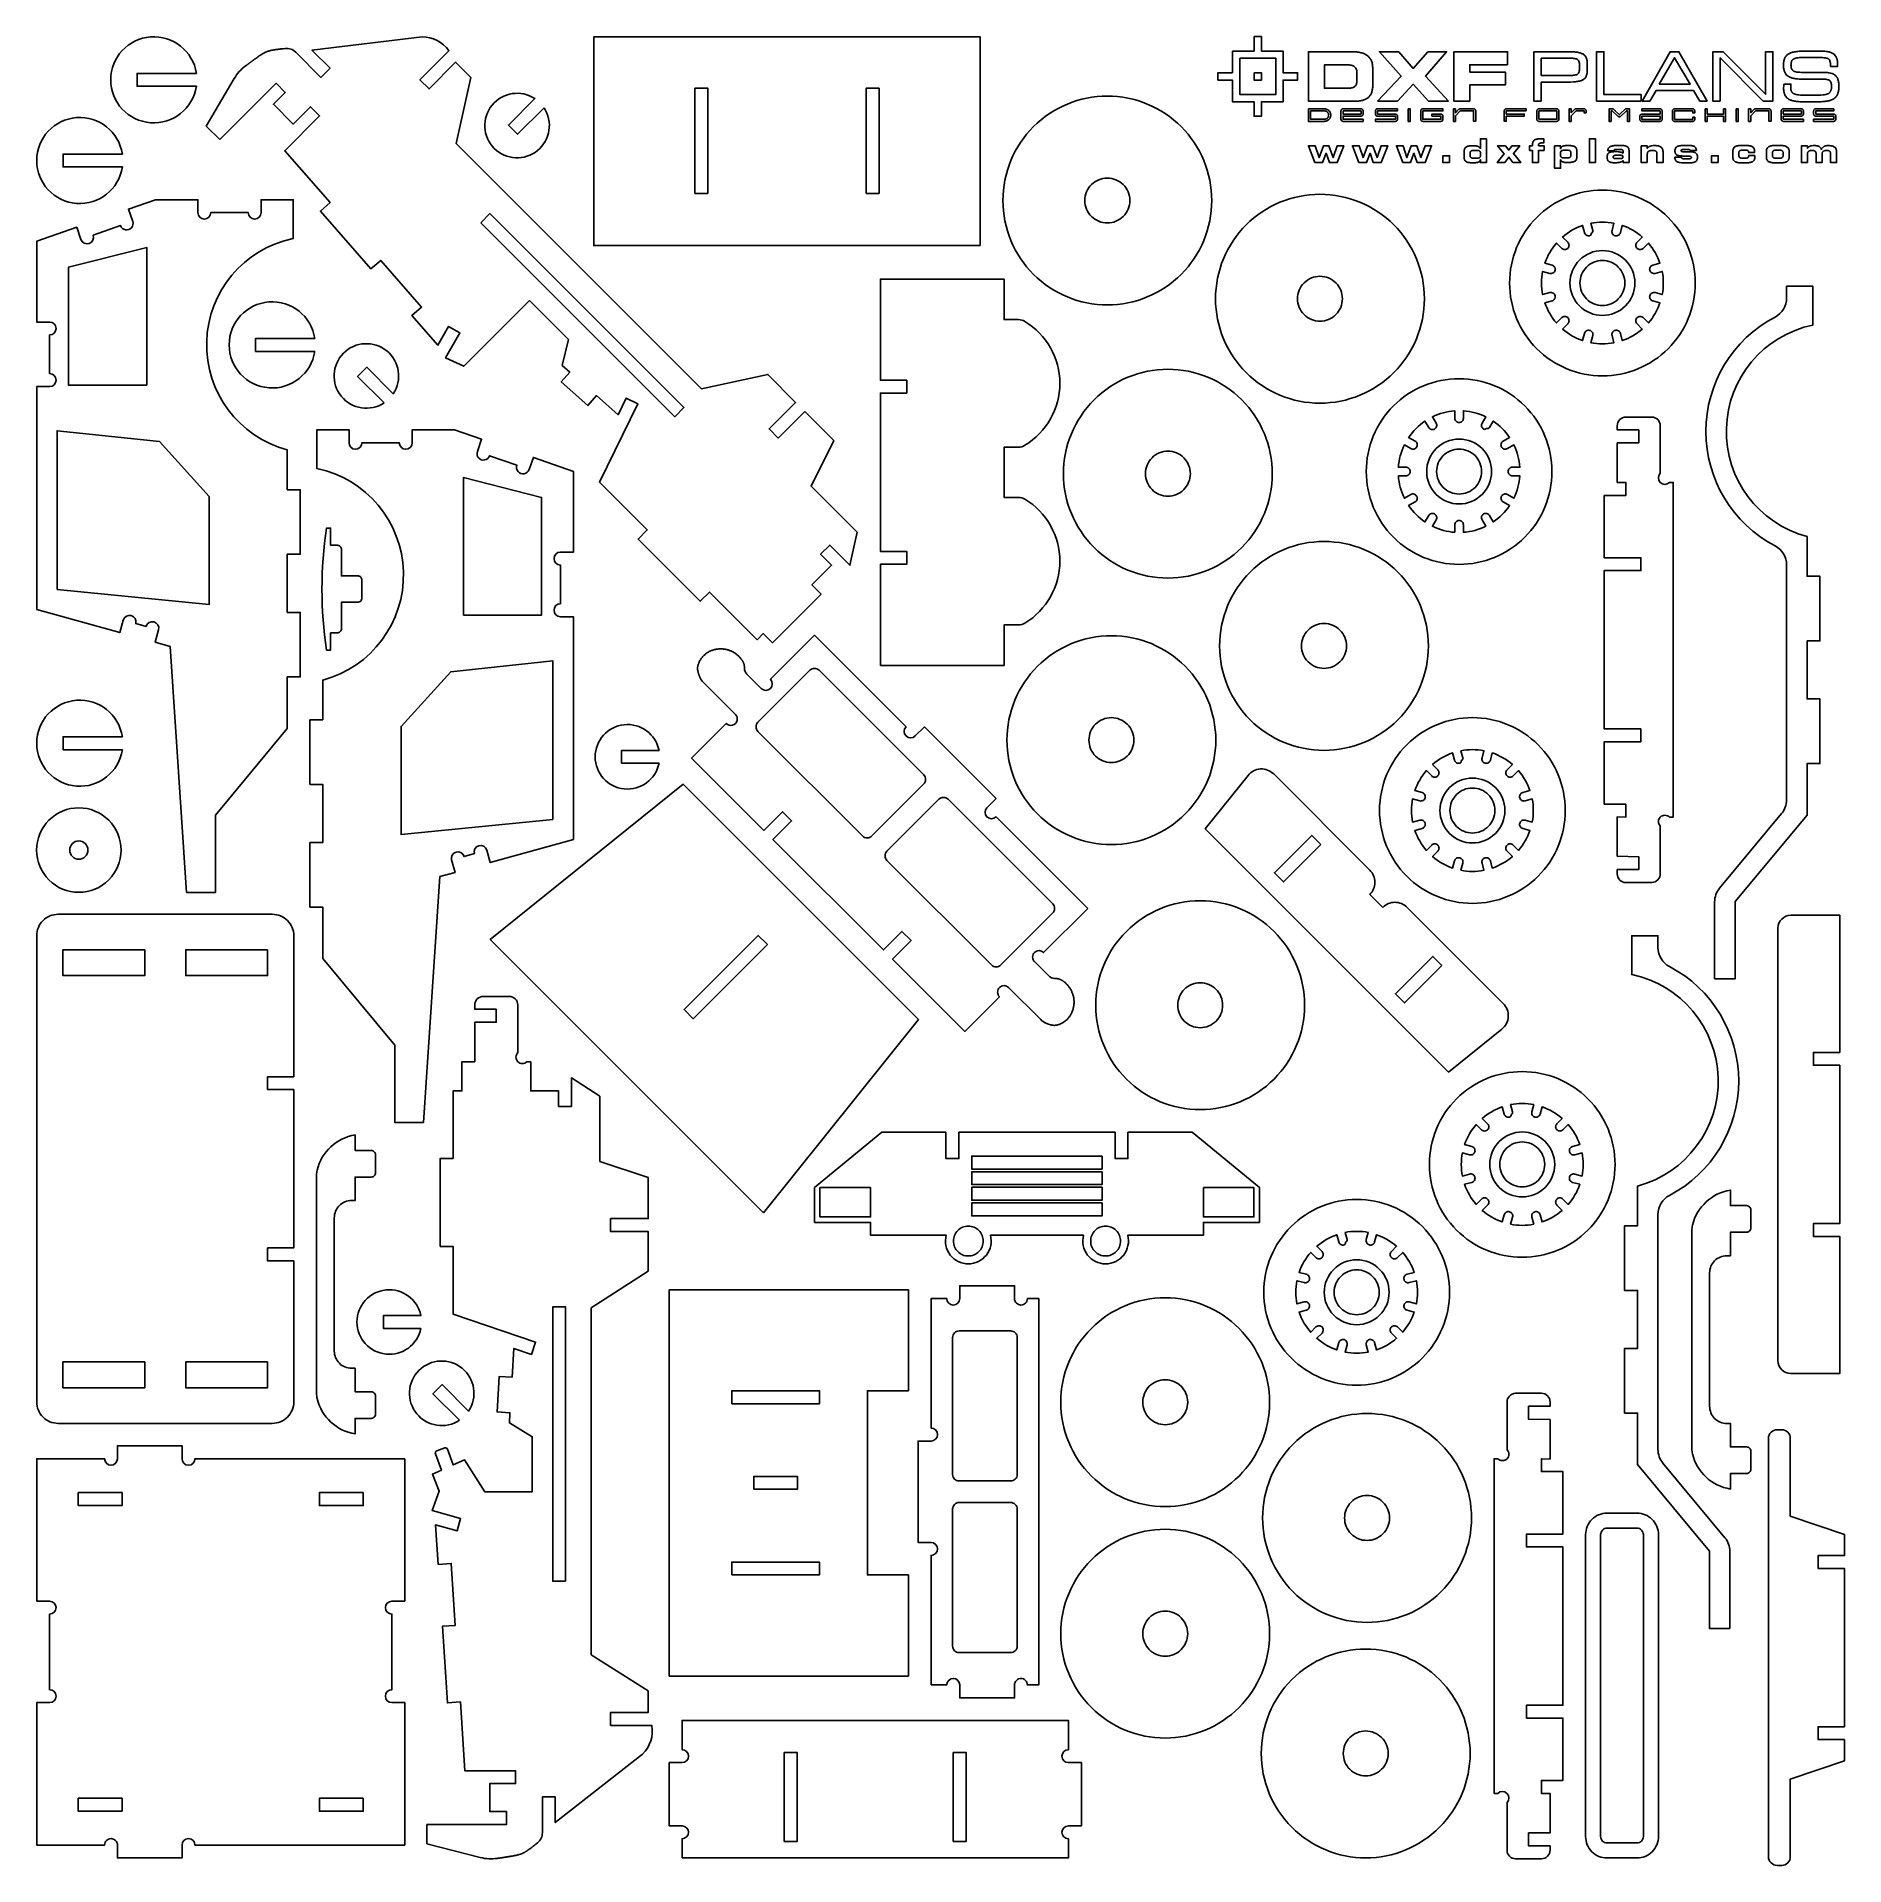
# Model space of a CAD drawing. Extents: x 14 to 686, y 11 to 690.
import ezdxf

# ---------------------------------------------------------------- set-up
doc = ezdxf.new("R2010")
doc.units = 0
for name, color, linetype in [('EXTERNAL_CUT', 62, 'CONTINUOUS'), ('HOLES', 5, 'CONTINUOUS'), ('IMPORT_-_LOGO_PADRAO', 62, 'CONTINUOUS'), ('POCKET_1MM', 3, 'CONTINUOUS')]:
    doc.layers.add(name, color=color, linetype=linetype)

msp = doc.modelspace()

# ---------------------------------------------------------------- linework, layer by layer
at = {"layer": 'EXTERNAL_CUT'}
for points in [[(73.84, 671.85), (51.83, 671.85), (51.83, 676.65), (73.84, 676.65, 0.927414), (42.02, 674.25, 0.927414)], [(82.57, 652.04), (103.47, 672.94), (106.87, 669.55), (102.46, 665.14), (109.82, 657.79), (116.25, 664.23), (119.65, 660.83), (106.69, 647.88), (123.55, 628.62), (119.94, 625.46), (138.72, 604), (142.33, 607.16), (157.52, 589.81), (153.9, 586.65), (163.58, 575.6), (167.54, 582.61), (171.72, 580.25), (166.45, 570.92), (173.22, 567.79), (197.67, 592.23), (212.11, 577.79), (209.75, 568.15), (212.59, 565.65), (209.41, 562.06), (219.32, 553.29), (222.5, 556.89), (230.52, 549.8), (233.56, 555.98), (237.87, 553.86), (223.57, 524.79), (241.35, 507.01), (237.96, 503.62), (261.05, 480.53), (264.44, 483.92), (282.18, 466.18), (284.47, 468.47), (287.86, 465.08), (305.97, 483.18), (302.57, 486.58), (309.88, 493.88), (305.8, 497.97), (309.19, 501.36), (316.7, 493.85), (319.37, 506.14), (302.22, 523.29), (310.68, 540.22), (299.91, 551), (290.02, 541.11), (286.63, 544.51), (296.51, 554.39), (286.14, 564.76), (261.48, 559.47), (170.36, 650.59), (175.82, 675.08), (170.16, 680.74), (160.28, 670.86), (156.88, 674.25), (167.68, 685.05, 0.25005), (157.69, 690.2), (116.79, 685.24), (123.53, 678.51), (120.14, 675.12), (110.77, 684.51, 0.228903), (106.82, 685.89), (106.06, 685.8), (105.94, 685.78), (105.8, 685.77), (105.66, 685.75), (105.51, 685.74), (105.35, 685.72), (105.19, 685.7), (105.02, 685.68), (104.84, 685.65), (104.65, 685.63), (104.47, 685.61), (104.27, 685.58), (104.08, 685.56), (103.88, 685.53), (103.69, 685.51), (103.49, 685.48), (103.29, 685.45), (103.1, 685.42), (102.9, 685.39), (102.71, 685.36), (102.53, 685.33), (102.34, 685.3), (102.17, 685.27), (101.99, 685.24), (101.82, 685.2), (101.65, 685.17), (101.49, 685.13), (101.33, 685.1), (101.17, 685.06), (101.01, 685.02), (100.86, 684.97), (100.7, 684.93), (100.55, 684.88), (100.4, 684.83), (100.25, 684.78), (100.1, 684.72), (99.95, 684.66), (99.79, 684.59), (99.64, 684.53), (99.49, 684.46), (99.33, 684.38), (99.18, 684.3), (99.02, 684.22), (98.86, 684.13), (98.7, 684.04), (98.54, 683.95), (98.38, 683.85), (98.21, 683.75), (98.05, 683.65), (97.89, 683.55), (97.72, 683.44), (97.56, 683.33), (97.39, 683.22), (97.23, 683.11), (97.06, 683), (96.9, 682.89), (96.74, 682.77), (96.57, 682.66), (96.41, 682.54), (96.25, 682.43), (96.09, 682.31), (95.93, 682.2), (95.77, 682.09), (95.62, 681.98), (95.47, 681.86), (95.31, 681.75), (95.16, 681.65), (95.02, 681.54), (94.87, 681.43), (94.73, 681.33), (94.59, 681.23), (94.46, 681.13), (94.32, 681.03), (94.19, 680.94), (94.07, 680.84), (93.95, 680.75), (93.83, 680.67), (93.72, 680.58), (93.61, 680.5), (93.5, 680.43), (93.4, 680.35), (93.31, 680.28), (93.22, 680.22), (93.14, 680.15), (93.06, 680.09), (92.98, 680.04), (92.91, 679.99), (92.84, 679.94), (92.78, 679.89), (92.72, 679.84), (92.66, 679.8), (92.61, 679.77), (92.57, 679.73), (92.52, 679.7), (92.48, 679.67), (92.44, 679.64), (92.41, 679.61), (92.37, 679.59), (92.34, 679.56), (92.32, 679.54), (92.14, 679.41, 0.099481), (87.93, 674.72), (77.53, 657.08)], [(203.01, 663.86), (193.15, 654), (189.76, 657.4), (199.62, 667.25, 0.904015), (184.52, 648.77, 0.904015)], [(412.32, 590.6, -0.414214), (373.52, 629.4, -0.414214), (412.32, 668.2, -0.414214), (451.12, 629.4, -0.414214)], [(46.34, 641.85), (24.33, 641.85), (24.33, 646.65), (46.34, 646.65, 0.927414), (14.52, 644.25, 0.927414)], [(620.68, 574.34, -0.414214), (571.88, 574.34, -0.414214), (571.88, 623.14, -0.414214), (620.68, 623.14, -0.414214)], [(70.21, 372.34), (80.91, 372.34), (80.91, 401.08), (107.63, 433.24), (107.63, 452.36), (112.43, 452.36), (112.43, 476.36), (107.63, 476.36), (107.63, 497.96), (112.43, 497.96), (112.43, 521.96), (107.63, 521.96), (107.63, 536.73, -0.790358), (109.81, 615.3), (109.81, 629.7), (97.89, 629.7), (97.89, 624.9, -1), (93.09, 624.9), (79.2, 624.9, -1), (74.4, 624.9), (74.4, 629.7), (58.68, 629.7), (48.62, 626.19), (50.2, 621.66, -1), (45.67, 620.07), (35.51, 616.52, -1), (30.97, 614.94), (29.39, 619.47), (14.52, 614.27), (14.52, 584.25), (19.32, 584.25, -1), (19.32, 579.45), (19.32, 565.07, -1), (19.32, 560.27), (14.52, 560.27), (14.52, 477.49), (45.4, 468.89), (46.69, 473.52, -1), (51.31, 472.23), (55.16, 471.16, -1), (59.78, 469.87), (58.49, 465.25), (64.14, 463.67)], [(491.32, 554.1, -0.414214), (452.52, 592.9, -0.414214), (491.32, 631.7, -0.414214), (530.12, 592.9, -0.414214)], [(328.02, 456.65), (373.98, 456.65), (373.98, 471.7), (379.22, 471.7, 0.137155), (381.71, 472.39, 0.563027), (381.71, 518.42, 0.137155), (379.22, 519.11), (373.98, 519.11), (373.98, 537.74), (379.22, 537.74, 0.137155), (381.71, 538.44, 0.563027), (381.71, 584.46, 0.137155), (379.22, 585.16), (373.98, 585.16), (373.98, 600.2), (328.02, 600.2), (328.02, 562.63), (337.78, 562.63), (337.78, 557.83), (328.02, 557.83), (328.02, 499.03), (337.78, 499.03), (337.78, 494.23), (328.02, 494.23)], [(117.84, 573.35), (95.83, 573.35), (95.83, 578.15), (117.84, 578.15, 0.927414), (86.02, 575.75, 0.927414)], [(637.97, 340.17), (645.57, 340.17), (645.57, 368.92), (672.29, 401.07), (672.29, 420.19), (677.09, 420.19), (677.09, 444.19), (672.29, 444.19), (672.29, 465.79), (677.09, 465.79), (677.09, 489.79), (672.29, 489.79), (672.29, 504.56, -0.790358), (674.46, 583.14), (674.46, 597.54), (664.69, 597.54), (664.69, 593.18, -0.278811), (660.41, 586.09, 0.604622), (660.41, 501.09, -0.278811), (664.69, 494.01), (664.69, 406.71, -0.175112), (662.84, 401.6), (639.81, 373.89, 0.175112), (637.97, 368.78)], [(143.62, 554.21), (133.76, 564.07), (137.15, 567.46), (147.01, 557.6, 0.904015), (128.52, 572.7, 0.904015)], [(434.82, 489.1, -0.414214), (396.02, 527.9, -0.414214), (434.82, 566.7, -0.414214), (473.62, 527.9, -0.414214)], [(543.02, 494.19, -0.414214), (508.52, 528.69, -0.414214), (543.02, 563.2, -0.414214), (577.53, 528.69, -0.414214)], [(158.23, 286.84), (147.54, 286.84), (147.54, 315.58), (120.82, 347.74), (120.82, 366.86), (116.02, 366.86), (116.02, 390.86), (120.82, 390.86), (120.82, 412.46), (116.02, 412.46), (116.02, 436.46), (120.82, 436.46), (120.82, 451.23, 0.790358), (118.64, 529.8), (118.64, 544.2), (130.56, 544.2), (130.56, 539.4, 1), (135.36, 539.4), (149.25, 539.4, 1), (154.05, 539.4), (154.05, 544.2), (169.77, 544.2), (179.83, 540.69), (178.25, 536.16, 1), (182.78, 534.57), (192.94, 531.02, 1), (197.47, 529.44), (199.06, 533.97), (213.93, 528.77), (213.93, 498.75), (209.13, 498.75, 1), (209.13, 493.95), (209.13, 479.57, 1), (209.13, 474.77), (213.93, 474.77), (213.93, 391.99), (183.05, 383.39), (181.76, 388.02, 1), (177.14, 386.73), (173.29, 385.66, 1), (168.67, 384.37), (169.95, 379.75), (164.31, 378.17)], [(614.58, 548.94), (604.98, 548.94, 0.414214), (601.78, 545.74), (601.78, 544.14), (609.78, 544.14), (609.78, 539.34), (601.78, 539.34), (601.78, 524.64), (604.98, 524.64), (604.98, 519.84), (596.98, 519.84), (596.98, 496.67), (610.58, 496.67), (610.58, 491.87), (596.98, 491.87), (596.98, 433.07), (610.58, 433.07), (610.58, 428.27), (596.98, 428.27), (596.98, 405.09), (604.98, 405.09), (604.98, 400.29), (601.78, 400.44), (601.78, 385.74), (609.78, 385.59), (609.78, 380.79), (601.78, 380.79), (601.78, 379.19, 0.414214), (604.98, 375.99), (614.58, 375.99, 0.414214), (617.78, 379.34), (617.78, 397.05, -0.414214), (617.78, 400.29, -0.414214), (621.17, 400.29), (622.58, 400.29), (622.58, 524.64), (621.17, 524.64, -1), (617.78, 528.04), (617.78, 545.74, 0.414214)], [(135.36, 481.72), (135.36, 488.33, 0.414214), (133.76, 489.93), (127.76, 489.93), (127.76, 499.7, 0.414214), (126.16, 501.3), (123.72, 501.3), (123.72, 507.7), (122.22, 507.7, 0.075189), (122.22, 462.34), (123.72, 462.34), (123.72, 468.74), (126.16, 468.74, 0.414214), (127.76, 470.34), (127.76, 480.12), (133.76, 480.12, 0.414214)], [(492.82, 425.1, -0.414214), (454.02, 463.9, -0.414214), (492.82, 502.7, -0.414214), (531.62, 463.9, -0.414214)], [(405.02, 366.37), (370.99, 400.4, -1), (367.59, 403.8), (370.99, 407.19), (344.33, 433.84), (340.94, 430.45, -1), (337.54, 433.84), (303.51, 467.88), (287.13, 451.49, -1), (283.73, 448.1), (278.43, 453.4, -0.19413), (277.49, 455.6), (277.49, 455.7), (277.49, 455.72), (277.49, 455.73), (277.49, 455.75), (277.49, 455.77), (277.49, 455.79), (277.49, 455.82), (277.49, 455.84), (277.49, 455.87), (277.49, 455.9), (277.48, 455.93), (277.48, 455.96), (277.48, 455.99), (277.48, 456.03), (277.47, 456.07), (277.47, 456.12), (277.47, 456.16), (277.46, 456.21), (277.46, 456.26), (277.46, 456.31), (277.45, 456.37), (277.45, 456.43), (277.44, 456.49), (277.43, 456.56), (277.42, 456.62), (277.41, 456.7), (277.4, 456.77), (277.38, 456.85), (277.36, 456.93), (277.34, 457.02), (277.32, 457.11), (277.29, 457.2), (277.26, 457.29), (277.23, 457.39), (277.19, 457.49), (277.14, 457.6), (277.09, 457.71), (277.04, 457.82), (276.98, 457.94), (276.92, 458.06), (276.85, 458.19), (276.77, 458.32), (276.69, 458.45), (276.61, 458.59), (276.51, 458.73), (276.41, 458.87), (276.31, 459.01), (276.2, 459.15), (276.08, 459.3), (275.96, 459.45), (275.83, 459.59), (275.69, 459.74), (275.55, 459.89), (275.4, 460.04), (275.25, 460.19), (275.09, 460.34), (274.92, 460.48), (274.75, 460.63), (274.57, 460.77), (274.38, 460.91), (274.19, 461.05), (273.99, 461.19), (273.79, 461.32), (273.58, 461.45), (273.36, 461.58), (273.14, 461.7), (272.91, 461.82), (272.67, 461.93), (272.43, 462.04), (272.19, 462.14), (271.93, 462.24), (271.68, 462.33), (271.42, 462.41), (271.15, 462.49), (270.88, 462.56), (270.6, 462.62), (270.32, 462.67), (270.04, 462.72), (269.75, 462.75), (269.46, 462.78), (269.16, 462.8), (268.86, 462.81), (268.56, 462.8), (268.25, 462.79), (267.94, 462.77), (267.63, 462.74), (267.32, 462.7), (267.01, 462.65), (266.71, 462.59), (266.4, 462.53), (266.1, 462.45), (265.79, 462.36), (265.49, 462.26), (265.2, 462.15), (264.91, 462.03), (264.62, 461.9), (264.34, 461.77), (264.07, 461.62), (263.8, 461.46), (263.54, 461.29), (263.29, 461.11), (263.05, 460.92), (262.81, 460.73), (262.59, 460.52), (262.37, 460.31), (262.16, 460.1), (261.96, 459.87), (261.77, 459.65), (261.59, 459.41), (261.42, 459.18), (261.26, 458.94), (261.11, 458.71), (260.97, 458.47), (260.84, 458.23), (260.71, 457.99), (260.6, 457.76), (260.5, 457.52), (260.41, 457.29), (260.33, 457.07), (260.27, 456.85), (260.21, 456.63), (260.16, 456.42), (260.13, 456.22), (260.1, 456.02), (260.08, 455.83), (260.07, 455.64), (260.07, 455.46), (260.07, 455.29), (260.08, 455.12), (260.1, 454.96), (260.12, 454.8), (260.14, 454.65), (260.17, 454.5), (260.2, 454.36), (260.23, 454.22), (260.27, 454.09), (260.3, 453.97), (260.34, 453.85), (260.37, 453.74), (260.41, 453.64), (260.44, 453.53), (260.48, 453.44), (260.51, 453.35), (260.54, 453.27), (260.56, 453.19), (260.59, 453.11), (260.62, 453.04), (260.64, 452.98), (260.66, 452.92), (260.68, 452.86), (260.7, 452.81), (260.72, 452.76), (260.74, 452.71), (260.76, 452.67), (260.77, 452.63), (260.79, 452.6), (260.8, 452.57), (260.81, 452.54), (260.82, 452.51), (260.84, 452.49), (260.9, 452.33, 0.096499), (262.2, 450.41), (274.12, 438.48, -1), (270.73, 435.09), (257.84, 422.21), (284.7, 395.35), (291.6, 402.26), (295, 398.87), (288.09, 391.96), (329.1, 350.95), (336.01, 357.85), (339.4, 354.46), (332.5, 347.55), (359.35, 320.7), (372.23, 333.58, -0.414214), (372.23, 336.98, -0.414214), (375.63, 336.98), (387.55, 325.05, 0.096499), (389.48, 323.76), (389.63, 323.69), (389.65, 323.68), (389.68, 323.67), (389.71, 323.66), (389.74, 323.64), (389.78, 323.63), (389.81, 323.61), (389.86, 323.6), (389.9, 323.58), (389.95, 323.56), (390, 323.54), (390.06, 323.52), (390.12, 323.5), (390.19, 323.47), (390.26, 323.45), (390.33, 323.42), (390.41, 323.39), (390.49, 323.36), (390.58, 323.33), (390.68, 323.3), (390.78, 323.27), (390.89, 323.23), (391, 323.2), (391.12, 323.16), (391.24, 323.12), (391.37, 323.09), (391.5, 323.06), (391.64, 323.02), (391.79, 323), (391.94, 322.97), (392.1, 322.95), (392.26, 322.94), (392.43, 322.93), (392.61, 322.92), (392.79, 322.93), (392.97, 322.94), (393.17, 322.96), (393.36, 322.98), (393.57, 323.02), (393.78, 323.06), (393.99, 323.12), (394.21, 323.19), (394.44, 323.27), (394.67, 323.36), (394.9, 323.46), (395.14, 323.57), (395.37, 323.69), (395.61, 323.82), (395.85, 323.96), (396.09, 324.12), (396.32, 324.28), (396.56, 324.45), (396.79, 324.63), (397.02, 324.82), (397.24, 325.02), (397.46, 325.23), (397.67, 325.45), (397.87, 325.67), (398.07, 325.91), (398.26, 326.15), (398.43, 326.4), (398.6, 326.66), (398.76, 326.93), (398.91, 327.2), (399.05, 327.48), (399.18, 327.76), (399.29, 328.06), (399.4, 328.35), (399.5, 328.65), (399.59, 328.95), (399.67, 329.26), (399.74, 329.56), (399.8, 329.87), (399.85, 330.18), (399.89, 330.49), (399.92, 330.8), (399.94, 331.11), (399.95, 331.41), (399.95, 331.72), (399.94, 332.02), (399.92, 332.31), (399.9, 332.61), (399.86, 332.9), (399.81, 333.18), (399.76, 333.46), (399.7, 333.74), (399.63, 334.01), (399.55, 334.27), (399.47, 334.54), (399.38, 334.79), (399.28, 335.04), (399.18, 335.29), (399.07, 335.53), (398.96, 335.76), (398.84, 335.99), (398.72, 336.22), (398.59, 336.43), (398.46, 336.64), (398.33, 336.85), (398.19, 337.05), (398.06, 337.24), (397.91, 337.43), (397.77, 337.61), (397.63, 337.78), (397.48, 337.95), (397.33, 338.11), (397.18, 338.26), (397.04, 338.41), (396.89, 338.55), (396.74, 338.69), (396.59, 338.81), (396.44, 338.94), (396.3, 339.05), (396.15, 339.17), (396.01, 339.27), (395.87, 339.37), (395.73, 339.46), (395.6, 339.55), (395.46, 339.63), (395.33, 339.71), (395.21, 339.78), (395.09, 339.84), (394.97, 339.9), (394.85, 339.95), (394.74, 340), (394.64, 340.04), (394.54, 340.08), (394.44, 340.12), (394.34, 340.15), (394.25, 340.17), (394.16, 340.2), (394.08, 340.22), (393.99, 340.24), (393.92, 340.25), (393.84, 340.27), (393.77, 340.28), (393.7, 340.29), (393.63, 340.29), (393.57, 340.3), (393.51, 340.31), (393.46, 340.31), (393.4, 340.32), (393.35, 340.32), (393.3, 340.32), (393.26, 340.33), (393.22, 340.33), (393.18, 340.33), (393.14, 340.34), (393.1, 340.34), (393.07, 340.34), (393.04, 340.34), (393.01, 340.34), (392.98, 340.34), (392.96, 340.35), (392.94, 340.35), (392.91, 340.35), (392.9, 340.35), (392.88, 340.35), (392.86, 340.35), (392.85, 340.35), (392.75, 340.35, -0.19413), (390.54, 341.29), (385.24, 346.59, -0.414214), (385.24, 349.98, -0.414214), (388.63, 349.98)], [(413.82, 390.1, -0.414214), (375.02, 428.9, -0.414214), (413.82, 467.7, -0.414214), (452.62, 428.9, -0.414214)], [(46.34, 425.35), (24.33, 425.35), (24.33, 430.15), (46.34, 430.15, 0.927414), (14.52, 427.75, 0.927414)], [(572.37, 378.35, -0.414214), (523.57, 378.35, -0.414214), (523.57, 427.15, -0.414214), (572.37, 427.15, -0.414214)], [(245.76, 420.3), (231.82, 420.3), (231.82, 425.1), (245.76, 425.1, 0.904015), (222.02, 422.7, 0.904015)], [(514.65, 366.76), (509.86, 371.54, 0.414214), (509.86, 380.59), (474.13, 416.33, 0.446654), (464.61, 415.8), (448.7, 395.96), (539.06, 305.59), (558.91, 321.51, 0.446654), (559.43, 331.03), (523.7, 366.76, 0.414214)], [(41.27, 376.95, -0.414214), (19.07, 376.95, -0.414214), (19.07, 399.15, -0.414214), (41.27, 399.15, -0.414214)], [(446.82, 291.6, -0.414214), (408.02, 330.4, -0.414214), (446.82, 369.2, -0.414214), (485.62, 330.4, -0.414214)], [(102.05, 364.2), (22.52, 364.2, 0.414214), (14.52, 356.2), (14.52, 183.05, 0.414214), (22.52, 175.05), (102.05, 175.05, 0.414214), (110.05, 183.05), (110.05, 235.43), (100.28, 235.43), (100.28, 240.23), (110.05, 240.23), (110.05, 299.03), (100.28, 299.03), (100.28, 303.83), (110.05, 303.83), (110.05, 356.2, 0.414214)], [(684.45, 363.84), (666.28, 363.84, 0.414214), (661.48, 359.04), (661.48, 198.34, 0.414214), (666.28, 193.54), (684.45, 193.54), (684.45, 244.49), (674.69, 244.49), (674.69, 249.29), (684.45, 249.29), (684.45, 308.09), (674.69, 308.09), (674.69, 312.89), (684.45, 312.89)], [(643.64, 98.84), (636.04, 98.84), (636.04, 127.58), (609.32, 159.74), (609.32, 178.86), (604.52, 178.86), (604.52, 202.86), (609.32, 202.86), (609.32, 224.46), (604.52, 224.46), (604.52, 248.46), (609.32, 248.46), (609.32, 263.23, 0.790358), (607.14, 341.8), (607.14, 356.2), (616.92, 356.2), (616.92, 351.84, 0.278811), (621.2, 344.76, -0.604622), (621.2, 259.76, 0.278811), (616.92, 252.67), (616.92, 165.37, 0.175112), (618.76, 160.26), (641.79, 132.55, -0.175112), (643.64, 127.44)], [(239.62, 52.12, 0.25005), (243.04, 62.82), (227.77, 62.82), (227.77, 67.62), (241.75, 67.62), (241.75, 75.63), (220.57, 89.09), (220.57, 217.95), (241.75, 231.64), (241.75, 246.31), (227.77, 246.31), (227.77, 251.11), (241.75, 251.11), (241.75, 266.36), (223.8, 272.34), (223.8, 296.6), (213.22, 303.4), (213.22, 292.78), (208.42, 292.78), (208.42, 298.55), (198.08, 298.55), (198.08, 309.4), (196.68, 309.4, -0.414214), (193.28, 309.4, -0.414214), (193.28, 312.8), (193.28, 330.5, 0.414214), (190.08, 333.7), (180.48, 333.7, 0.414214), (177.28, 330.5), (177.28, 328.9), (185.28, 328.9), (185.28, 324.1), (177.28, 324.1), (177.28, 309.4), (172.48, 309.4), (172.48, 298.55), (169.25, 298.55), (169.25, 273.47), (164.45, 273.47), (164.45, 240.81), (169.25, 240.81), (169.25, 215.67), (199.91, 205.22), (198.36, 200.68), (191.84, 202.9), (191.19, 192.21), (186.39, 192.51), (185.58, 179.3), (190.37, 179.01), (190.14, 175.23), (198.62, 170.09), (198.62, 149.66), (180.99, 149.66), (173.48, 161.45), (169.31, 159.6), (167.17, 165.42, 0.414214), (166.14, 165.9), (163.14, 164.79, 0.414214), (162.66, 163.76), (164.92, 157.66), (161.52, 156.15), (164.1, 149.79), (161.48, 142.66), (171.99, 139.73), (170.71, 135.11), (162.75, 137.32), (163.73, 122.66), (168.52, 122.98), (170.05, 99.98), (165.26, 99.66), (167.15, 71.2), (171.94, 71.52), (173.64, 45.99), (192.46, 45.99), (192.46, 41.19), (182.85, 41.19), (182.85, 30.79), (189.08, 30.79), (189.08, 25.99), (159.52, 25.99), (159.52, 18.86), (179.34, 13.74, 0.099481), (185.64, 13.4), (185.86, 13.43), (185.89, 13.43), (185.93, 13.44), (185.97, 13.45), (186.01, 13.45), (186.06, 13.46), (186.11, 13.47), (186.17, 13.47), (186.23, 13.48), (186.29, 13.49), (186.36, 13.5), (186.43, 13.51), (186.51, 13.52), (186.59, 13.54), (186.68, 13.55), (186.77, 13.56), (186.87, 13.58), (186.98, 13.59), (187.09, 13.61), (187.2, 13.63), (187.32, 13.64), (187.45, 13.66), (187.59, 13.68), (187.73, 13.7), (187.87, 13.73), (188.02, 13.75), (188.17, 13.77), (188.33, 13.8), (188.49, 13.82), (188.66, 13.85), (188.83, 13.87), (189, 13.9), (189.18, 13.93), (189.36, 13.96), (189.54, 13.99), (189.73, 14.02), (189.92, 14.05), (190.1, 14.08), (190.3, 14.11), (190.49, 14.14), (190.68, 14.17), (190.88, 14.2), (191.07, 14.24), (191.27, 14.27), (191.46, 14.31), (191.66, 14.34), (191.86, 14.38), (192.05, 14.42), (192.25, 14.46), (192.44, 14.5), (192.63, 14.54), (192.82, 14.58), (193.01, 14.62), (193.19, 14.67), (193.38, 14.71), (193.56, 14.76), (193.73, 14.81), (193.91, 14.86), (194.08, 14.92), (194.24, 14.97), (194.41, 15.03), (194.57, 15.08), (194.72, 15.15), (194.87, 15.21), (195.02, 15.27), (195.17, 15.34), (195.31, 15.41), (195.46, 15.48), (195.6, 15.55), (195.74, 15.63), (195.88, 15.71), (196.02, 15.79), (196.16, 15.88), (196.3, 15.96), (196.44, 16.05), (196.58, 16.15), (196.73, 16.25), (196.87, 16.35), (197.02, 16.45), (197.17, 16.56), (197.33, 16.67), (197.48, 16.78), (197.64, 16.9), (197.8, 17.01), (197.96, 17.13), (198.12, 17.25), (198.28, 17.37), (198.43, 17.49), (198.59, 17.61), (198.74, 17.73), (198.89, 17.85), (199.04, 17.96), (199.18, 18.07), (199.31, 18.18), (199.45, 18.28), (199.57, 18.38), (199.69, 18.48), (199.8, 18.56), (199.9, 18.65), (200, 18.72), (200.6, 19.2, 0.228903), (202.42, 22.96), (202.4, 36.23), (207.2, 36.23), (207.2, 26.71)], [(590.87, 246.85, -0.414214), (542.07, 246.85, -0.414214), (542.07, 295.65, -0.414214), (590.87, 295.65, -0.414214)], [(140.43, 178.51), (140.43, 185.19, 0.414214), (138.83, 186.79), (132.83, 186.79), (132.83, 195.51), (131.5, 195.51, -0.414214), (125.1, 201.91), (125.1, 251.44, -0.414214), (131.5, 257.84), (132.83, 257.84), (132.83, 266.55), (138.83, 266.55, 0.414214), (140.43, 268.15), (140.43, 274.83, 0.414214), (138.83, 276.43), (132.83, 276.43), (132.83, 282.19, 0.304566), (118.73, 269.13, 0.058108), (118.52, 267.29), (118.52, 186.06, 0.058108), (118.73, 184.22, 0.304566), (132.83, 171.15), (132.83, 176.91), (138.83, 176.91, 0.414214)], [(443.86, 283.2), (468.83, 262.62), (468.83, 249.72), (448, 249.72), (448, 244.92), (419.88, 244.92, -0.491191), (411.68, 234.3, -0.491191), (403.47, 244.92), (368.87, 244.92, -0.491191), (360.66, 234.3, -0.491191), (352.46, 244.92), (324.34, 244.92), (324.34, 249.72), (303.52, 249.72), (303.52, 262.62), (328.48, 283.2), (352.37, 283.2), (352.37, 273.44), (357.17, 273.44), (357.17, 283.2), (415.17, 283.2), (415.17, 273.44), (419.97, 273.44), (419.97, 283.2)], [(529.37, 199.35, -0.414214), (480.57, 199.35, -0.414214), (480.57, 248.15, -0.414214), (529.37, 248.15, -0.414214)], [(651.43, 254.33), (651.43, 247.65, -0.414214), (649.83, 246.05), (643.83, 246.05), (643.83, 237.34), (642.5, 237.34, 0.414214), (636.1, 230.94), (636.1, 181.41, 0.414214), (642.5, 175.01), (643.83, 175.01), (643.83, 166.29), (649.83, 166.29, -0.414214), (651.43, 164.69), (651.43, 158.01, -0.414214), (649.83, 156.41), (643.83, 156.41), (643.83, 150.65, -0.304566), (629.73, 163.72, -0.058108), (629.52, 165.56), (629.52, 246.79, -0.058108), (629.73, 248.63, -0.304566), (643.83, 261.69), (643.83, 255.93), (649.83, 255.93, -0.414214)], [(157.26, 210.3), (143.32, 210.3), (143.32, 215.1), (157.26, 215.1, 0.904015), (133.52, 212.7, 0.904015)], [(346.82, 77.85), (352.67, 77.85, -1), (357.47, 77.85), (357.47, 73.05), (377.84, 73.05), (377.84, 77.85, -0.414214), (380.24, 80.25, -0.414214), (382.64, 77.85), (386.82, 77.85), (386.82, 221.4), (382.64, 221.4, -0.414214), (380.24, 219, -0.414214), (377.84, 221.4), (377.84, 226.2), (357.47, 226.2), (357.47, 221.4, -1), (352.67, 221.4), (346.82, 221.4), (346.82, 173.28, -1), (346.82, 168.48), (342.02, 168.48), (342.02, 130.78), (346.82, 130.78, -1), (346.82, 125.98)], [(433.82, 144.1, -0.414214), (395.02, 182.9, -0.414214), (433.82, 221.7, -0.414214), (472.62, 182.9, -0.414214)], [(357.22, 153.63), (376.42, 153.63, 0.414214), (378.82, 156.03), (378.82, 207, 0.414214), (376.42, 209.4), (357.22, 209.4, 0.414214), (354.82, 207), (354.82, 156.03, 0.414214)], [(171.62, 176.21), (161.76, 186.07), (165.15, 189.46), (175.01, 179.6, 0.904015), (156.52, 194.7, 0.904015)], [(564.02, 13.25), (573.62, 13.25, 0.414214), (576.82, 16.45), (576.82, 18.05), (568.82, 18.05), (568.82, 22.85), (576.82, 22.85), (576.82, 37.55), (573.62, 37.55), (573.62, 42.35), (581.62, 42.35), (581.62, 65.53), (568.02, 65.53), (568.02, 70.33), (581.62, 70.33), (581.62, 129.13), (568.02, 129.13), (568.02, 133.93), (581.62, 133.93), (581.62, 157.1), (573.62, 157.1), (573.62, 161.9), (576.82, 161.75), (576.82, 176.45), (568.82, 176.6), (568.82, 181.4), (576.82, 181.4), (576.82, 183, 0.414214), (573.62, 186.2), (564.02, 186.2, 0.414214), (560.82, 182.85), (560.82, 165.15, -0.414214), (560.82, 161.9, -0.414214), (557.42, 161.9), (556.02, 161.9), (556.02, 37.55), (557.42, 37.55, -1), (560.82, 34.16), (560.82, 16.45, 0.414214)], [(536.26, 112.46, -0.414214), (481.38, 112.46, -0.414214), (481.38, 167.34, -0.414214), (536.26, 167.34, -0.414214)], [(662.89, 172.69), (661.18, 172.69, 0.414214), (657.98, 169.49), (657.98, 13.99, 0.414214), (661.18, 10.79), (662.89, 10.79, 0.414214), (666.09, 13.99), (666.09, 42.86), (686.19, 49.69), (686.19, 57.54), (676.42, 57.54), (676.42, 62.34), (686.19, 62.34), (686.19, 121.14), (676.42, 121.14), (676.42, 125.94), (686.19, 125.94), (686.19, 133.79), (666.09, 140.62), (666.09, 169.49, 0.414214)], [(151.29, 161.9), (73.32, 161.9, -1), (68.52, 161.9), (68.52, 166.7), (44.53, 166.7), (44.53, 161.9, -1), (39.73, 161.9), (14.52, 161.9), (14.52, 108.98), (19.32, 108.98, -1), (19.32, 104.18), (19.32, 76.08, -1), (19.32, 71.28), (14.52, 71.28), (14.52, 18.35), (39.73, 18.35, -0.414214), (42.13, 20.75, -0.414214), (44.53, 18.35), (44.53, 13.55), (68.52, 13.55), (68.52, 18.35, -1), (73.32, 18.35), (151.29, 18.35), (151.29, 71.28), (146.49, 71.28, -1), (146.49, 76.08), (146.49, 104.18, -1), (146.49, 108.98), (151.29, 108.98)], [(357.22, 89.85), (376.42, 89.85, 0.414214), (378.82, 92.25), (378.82, 143.23, 0.414214), (376.42, 145.63), (357.22, 145.63, 0.414214), (354.82, 143.23), (354.82, 92.25, 0.414214)], [(590.02, 133.7), (590.02, 21.56, 0.414214), (598.02, 13.56), (609.09, 13.56, 0.414214), (617.09, 21.56), (617.09, 133.7, 0.414214), (609.09, 141.7), (598.02, 141.7, 0.414214)], [(433.82, 58.1, -0.414214), (395.02, 96.9, -0.414214), (433.82, 135.7, -0.414214), (472.62, 96.9, -0.414214)], [(508.32, 13.6, -0.414214), (469.52, 52.4, -0.414214), (508.32, 91.2, -0.414214), (547.12, 52.4, -0.414214)], [(254.32, 13.58), (254.32, 20.69, 1), (254.32, 25.49), (249.52, 25.49), (249.52, 48.98), (254.32, 48.98, 1), (254.32, 53.78), (254.32, 64.7), (397.87, 64.7), (397.87, 53.78, 1), (397.87, 48.98), (402.67, 48.98), (402.67, 25.49), (397.87, 25.49, 1), (397.87, 20.69), (397.87, 13.58)]]:
    msp.add_lwpolyline(points, format="xyb", close=True, dxfattribs=at)
for points in [[(365.07, 612.68), (221.52, 612.68), (221.52, 690.2), (365.07, 690.2)], [(342.21, 325.08), (284.51, 253.32), (183.01, 354.83), (254.77, 412.52)], [(338.38, 81.15), (249.52, 81.15), (249.52, 224.7), (338.38, 224.7), (338.38, 187.13), (323.16, 187.13), (323.16, 118.73), (338.38, 118.73)]]:
    msp.add_lwpolyline(points, close=True, dxfattribs=at)
at = {"layer": 'HOLES'}
for points in [[(263.89, 632.06), (259.09, 632.06), (259.09, 671.12), (263.89, 671.12)], [(322.69, 632.06), (322.69, 671.12), (327.49, 671.12), (327.49, 632.06)], [(179.54, 621.14), (251.62, 549.07), (255.01, 552.46), (182.94, 624.54)], [(55.39, 560.84), (26.32, 560.84), (26.32, 604.61), (55.39, 611.96)], [(22.12, 484.85), (22.12, 543.83), (60.12, 539.81), (78.54, 519.48), (78.54, 479.28)], [(173.06, 475.34), (202.13, 475.34), (202.13, 519.11), (173.06, 526.46)], [(206.33, 399.35), (206.33, 458.33), (168.33, 454.31), (149.9, 433.98), (149.9, 393.78)], [(491.65, 390.12), (488.25, 393.52), (474.37, 379.64), (477.77, 376.24)], [(286.01, 352.93), (282.61, 356.32), (255.06, 328.77), (258.46, 325.38)], [(54.68, 351), (54.68, 341.4), (24.28, 341.4), (24.28, 351)], [(100.28, 351), (100.28, 341.4), (69.88, 341.4), (69.88, 351)], [(536.62, 345.15), (522.74, 331.27), (519.34, 334.66), (533.23, 348.55)], [(211.04, 116.4), (211.04, 218.33), (206.24, 218.33), (206.24, 116.4)], [(54.68, 197.85), (24.28, 197.85), (24.28, 188.25), (54.68, 188.25)], [(100.28, 197.85), (69.88, 197.85), (69.88, 188.25), (100.28, 188.25)], [(272.77, 182.33), (272.77, 187.13), (305.33, 187.13), (305.33, 182.33)], [(280.94, 150.53), (297.15, 150.53), (297.15, 155.33), (280.94, 155.33)], [(46.22, 149.31), (46.22, 144.51), (29.95, 144.51), (29.95, 149.31)], [(135.86, 149.31), (119.59, 149.31), (119.59, 144.51), (135.86, 144.51)], [(272.77, 118.73), (272.77, 123.53), (305.33, 123.53), (305.33, 118.73)], [(292.29, 19.7), (292.29, 52.71), (297.09, 52.71), (297.09, 19.7)], [(355.09, 19.7), (359.89, 19.7), (359.89, 52.71), (355.09, 52.71)], [(46.22, 30.95), (29.95, 30.95), (29.95, 35.75), (46.22, 35.75)], [(135.86, 35.75), (135.86, 30.95), (119.59, 30.95), (119.59, 35.75)]]:
    msp.add_lwpolyline(points, close=True, dxfattribs=at)
for points in [[(412.32, 621.05, -0.414214), (403.97, 629.4, -0.414214), (412.32, 637.75, -0.414214), (420.67, 629.4, -0.414214)], [(602.18, 592.84, -0.414214), (590.37, 592.84, -0.414214), (590.37, 604.65, -0.414214), (602.18, 604.65, -0.414214)], [(491.32, 584.55, -0.414214), (482.97, 592.9, -0.414214), (491.32, 601.25, -0.414214), (499.67, 592.9, -0.414214)], [(543.02, 520.34, -0.414214), (534.67, 528.69, -0.414214), (543.02, 537.05, -0.414214), (551.38, 528.69, -0.414214)], [(434.82, 519.55, -0.414214), (426.47, 527.9, -0.414214), (434.82, 536.25, -0.414214), (443.17, 527.9, -0.414214)], [(492.82, 455.55, -0.414214), (484.47, 463.9, -0.414214), (492.82, 472.25, -0.414214), (501.17, 463.9, -0.414214)], [(344.08, 415.99), (305.21, 454.86, 0.414214), (301.82, 454.86), (282.5, 435.55, 0.414214), (282.5, 432.15), (321.37, 393.28, 0.414214), (324.77, 393.28), (344.08, 412.6, 0.414214)], [(413.82, 420.55, -0.414214), (405.47, 428.9, -0.414214), (413.82, 437.25, -0.414214), (422.17, 428.9, -0.414214)], [(553.88, 396.84, -0.414214), (542.06, 396.84, -0.414214), (542.06, 408.66, -0.414214), (553.88, 408.66, -0.414214)], [(392.01, 368.07), (353.13, 406.94, 0.414214), (349.74, 406.94), (330.42, 387.62, 0.414214), (330.42, 384.23), (369.3, 345.35, 0.414214), (372.69, 345.35), (392.01, 364.67, 0.414214)], [(32.57, 385.65, -0.414214), (27.77, 385.65, -0.414214), (27.77, 390.45, -0.414214), (32.57, 390.45, -0.414214)], [(446.82, 322.05, -0.414214), (438.47, 330.4, -0.414214), (446.82, 338.75, -0.414214), (455.17, 330.4, -0.414214)], [(572.38, 265.34, -0.414214), (560.56, 265.34, -0.414214), (560.56, 277.16, -0.414214), (572.38, 277.16, -0.414214)], [(510.88, 217.84, -0.414214), (499.06, 217.84, -0.414214), (499.06, 229.66, -0.414214), (510.88, 229.66, -0.414214)], [(433.82, 174.55, -0.414214), (425.47, 182.9, -0.414214), (433.82, 191.25, -0.414214), (442.17, 182.9, -0.414214)], [(514.73, 133.99, -0.414214), (502.91, 133.99, -0.414214), (502.91, 145.81, -0.414214), (514.73, 145.81, -0.414214)], [(595.62, 133.7), (595.62, 21.56, 0.414214), (598.02, 19.16), (609.09, 19.16, 0.414214), (611.49, 21.56), (611.49, 133.7, 0.414214), (609.09, 136.1), (598.02, 136.1, 0.414214)], [(433.82, 88.55, -0.414214), (425.47, 96.9, -0.414214), (433.82, 105.25, -0.414214), (442.17, 96.9, -0.414214)], [(508.32, 44.05, -0.414214), (499.97, 52.4, -0.414214), (508.32, 60.75, -0.414214), (516.67, 52.4, -0.414214)]]:
    msp.add_lwpolyline(points, format="xyb", close=True, dxfattribs=at)
at = {"layer": 'IMPORT_-_LOGO_PADRAO'}
for points in [[(458.8, 684.93), (458.8, 676.86), (453.42, 676.86), (453.42, 674.17), (458.8, 674.17), (458.8, 666.1), (466.87, 666.1), (466.87, 660.72), (469.56, 660.72), (469.56, 666.1), (477.63, 666.1), (477.63, 674.17), (483.02, 674.17), (483.02, 676.86), (477.63, 676.86), (477.63, 684.93), (469.56, 684.93), (469.56, 690.31), (466.87, 690.31), (466.87, 684.93)], [(461.49, 682.24), (466.87, 682.24), (469.56, 682.24), (474.94, 682.24), (474.94, 676.86), (474.94, 674.17), (474.94, 668.79), (469.56, 668.79), (466.87, 668.79), (461.49, 668.79), (461.49, 674.17), (461.49, 676.86)], [(502.91, 684.7), (487.05, 684.7), (487.05, 666.32), (504.5, 666.32), (504.91, 666.33), (505.31, 666.35), (505.69, 666.37), (506.05, 666.41), (506.41, 666.46), (506.75, 666.53), (507.07, 666.6), (507.38, 666.68), (507.68, 666.78), (507.97, 666.89), (508.24, 667), (508.49, 667.13), (508.73, 667.27), (508.96, 667.43), (509.18, 667.59), (509.38, 667.76), (509.57, 667.95), (509.74, 668.15), (509.91, 668.36), (510.06, 668.59), (510.2, 668.83), (510.33, 669.08), (510.44, 669.34), (510.55, 669.62), (510.64, 669.91), (510.72, 670.21), (510.78, 670.53), (510.84, 670.86), (510.88, 671.2), (510.91, 671.55), (510.93, 671.92), (510.93, 672.3), (510.93, 678.46), (510.93, 678.86), (510.9, 679.24), (510.87, 679.61), (510.81, 679.97), (510.75, 680.31), (510.66, 680.64), (510.57, 680.96), (510.45, 681.26), (510.32, 681.55), (510.18, 681.83), (510.02, 682.09), (509.85, 682.34), (509.66, 682.57), (509.46, 682.8), (509.24, 683), (509, 683.2), (508.75, 683.38), (508.49, 683.55), (508.2, 683.71), (507.9, 683.86), (507.58, 683.99), (507.24, 684.11), (506.89, 684.23), (506.52, 684.33), (506.13, 684.41), (505.72, 684.49), (505.3, 684.55), (504.85, 684.61), (504.39, 684.65), (503.92, 684.68), (503.42, 684.69)], [(501.25, 679.8), (501.73, 679.79), (502.17, 679.76), (502.58, 679.71), (502.96, 679.63), (503.3, 679.54), (503.61, 679.42), (503.89, 679.28), (504.13, 679.12), (504.34, 678.94), (504.52, 678.74), (504.67, 678.51), (504.8, 678.26), (504.89, 677.98), (504.97, 677.68), (505.01, 677.35), (505.02, 677.01), (505.02, 673.85), (505.01, 673.51), (504.98, 673.19), (504.92, 672.89), (504.84, 672.62), (504.74, 672.38), (504.61, 672.16), (504.46, 671.96), (504.29, 671.79), (504.09, 671.63), (503.87, 671.5), (503.62, 671.39), (503.34, 671.3), (503.03, 671.23), (502.69, 671.18), (502.32, 671.15), (501.93, 671.14), (492.96, 671.14), (492.96, 679.8)], [(512.76, 666.32), (520.19, 666.32), (525.99, 672.6), (531.7, 666.32), (539.06, 666.32), (530.52, 675.65), (538.37, 684.7), (531.45, 684.7), (525.99, 678.45), (520.57, 684.7), (513.42, 684.7), (521.52, 675.65)], [(561.02, 679.86), (561.02, 684.7), (541.08, 684.7), (541.08, 666.32), (546.99, 666.32), (546.99, 672.32), (560.21, 672.32), (560.21, 677.12), (546.99, 677.12), (546.99, 679.86)], [(573.52, 666.32), (573.52, 673.38), (583.42, 673.38), (584.46, 673.39), (585.4, 673.44), (586.26, 673.51), (586.66, 673.56), (587.03, 673.62), (587.38, 673.68), (587.71, 673.75), (588.01, 673.83), (588.29, 673.92), (588.55, 674.01), (588.79, 674.11), (589, 674.22), (589.19, 674.33), (589.37, 674.46), (589.53, 674.6), (589.68, 674.75), (589.83, 674.91), (589.96, 675.09), (590.07, 675.28), (590.18, 675.48), (590.28, 675.69), (590.36, 675.92), (590.44, 676.16), (590.5, 676.41), (590.55, 676.67), (590.59, 676.95), (590.62, 677.24), (590.63, 677.54), (590.64, 677.85), (590.64, 680.21), (590.63, 680.52), (590.62, 680.82), (590.59, 681.11), (590.55, 681.38), (590.5, 681.64), (590.44, 681.89), (590.36, 682.13), (590.28, 682.36), (590.18, 682.57), (590.07, 682.77), (589.95, 682.96), (589.82, 683.14), (589.68, 683.3), (589.53, 683.46), (589.36, 683.6), (589.19, 683.72), (589, 683.84), (588.78, 683.95), (588.54, 684.06), (588.29, 684.15), (588, 684.24), (587.7, 684.32), (587.37, 684.39), (587.02, 684.46), (586.65, 684.51), (586.26, 684.56), (585.84, 684.6), (585.4, 684.64), (584.45, 684.68), (583.42, 684.7), (570.8, 684.7), (570.8, 666.32)], [(573.52, 675.86), (573.52, 682.26), (584.06, 682.26), (584.61, 682.26), (585.11, 682.23), (585.56, 682.19), (585.97, 682.14), (586.32, 682.06), (586.62, 681.98), (586.87, 681.87), (586.98, 681.81), (587.07, 681.75), (587.15, 681.68), (587.23, 681.6), (587.31, 681.51), (587.37, 681.41), (587.49, 681.19), (587.59, 680.93), (587.67, 680.63), (587.72, 680.29), (587.76, 679.92), (587.77, 679.51), (587.77, 678.65), (587.76, 678.23), (587.72, 677.85), (587.67, 677.51), (587.59, 677.21), (587.49, 676.94), (587.37, 676.72), (587.31, 676.62), (587.23, 676.53), (587.15, 676.45), (587.07, 676.38), (586.97, 676.32), (586.87, 676.26), (586.62, 676.15), (586.31, 676.06), (585.96, 675.99), (585.56, 675.93), (585.11, 675.89), (584.61, 675.87), (584.06, 675.86)], [(594.09, 666.32), (610.64, 666.32), (610.64, 668.78), (596.81, 668.78), (596.81, 684.7), (594.09, 684.7)], [(611.03, 666.32), (613.94, 666.32), (616.22, 670.27), (630.09, 670.27), (632.43, 666.32), (635.16, 666.32), (624.71, 684.7), (621.46, 684.7)], [(617.4, 672.63), (623.11, 682.45), (628.91, 672.63)], [(640.07, 666.32), (640.07, 682.42), (656.03, 666.32), (659.61, 666.32), (659.61, 684.7), (656.92, 684.7), (656.92, 668.87), (641.18, 684.7), (637.35, 684.7), (637.35, 666.32)], [(663.68, 672.63), (663.65, 672.38), (663.63, 672.2), (663.61, 671.05), (663.61, 670.73), (663.63, 670.41), (663.66, 670.11), (663.71, 669.82), (663.76, 669.54), (663.83, 669.27), (663.91, 669.01), (664.01, 668.77), (664.11, 668.54), (664.23, 668.31), (664.36, 668.11), (664.51, 667.91), (664.66, 667.72), (664.83, 667.55), (665.01, 667.39), (665.21, 667.24), (665.42, 667.1), (665.64, 666.97), (665.88, 666.85), (666.14, 666.74), (666.41, 666.64), (666.7, 666.54), (667.01, 666.46), (667.33, 666.38), (667.67, 666.32), (668.02, 666.26), (668.39, 666.21), (668.77, 666.17), (669.18, 666.14), (669.6, 666.11), (670.48, 666.1), (676.51, 666.1), (677.03, 666.1), (677.53, 666.12), (678.01, 666.14), (678.47, 666.17), (678.91, 666.22), (679.33, 666.27), (679.73, 666.33), (680.11, 666.41), (680.47, 666.49), (680.81, 666.58), (681.13, 666.68), (681.43, 666.8), (681.71, 666.92), (681.97, 667.05), (682.21, 667.19), (682.43, 667.34), (682.64, 667.5), (682.83, 667.68), (683.01, 667.87), (683.17, 668.08), (683.32, 668.3), (683.46, 668.53), (683.58, 668.78), (683.69, 669.05), (683.79, 669.33), (683.88, 669.62), (683.95, 669.93), (684.01, 670.25), (684.06, 670.59), (684.09, 670.94), (684.11, 671.31), (684.11, 671.69), (684.11, 672.15), (684.09, 672.59), (684.06, 672.99), (684.01, 673.37), (683.96, 673.72), (683.88, 674.05), (683.8, 674.35), (683.7, 674.62), (683.59, 674.87), (683.46, 675.11), (683.3, 675.34), (683.13, 675.56), (682.93, 675.76), (682.72, 675.95), (682.49, 676.13), (682.23, 676.3), (682.07, 676.38), (681.9, 676.46), (681.71, 676.53), (681.5, 676.6), (681.04, 676.72), (680.53, 676.82), (680.24, 676.86), (679.92, 676.9), (679.18, 676.95), (678.32, 676.98), (677.33, 676.99), (670.93, 676.99), (670.24, 677), (669.62, 677.03), (669.05, 677.08), (668.56, 677.14), (668.12, 677.22), (667.75, 677.33), (667.59, 677.38), (667.44, 677.45), (667.31, 677.51), (667.2, 677.58), (667.1, 677.66), (667, 677.75), (666.91, 677.84), (666.82, 677.95), (666.75, 678.06), (666.68, 678.17), (666.56, 678.44), (666.46, 678.73), (666.4, 679.06), (666.36, 679.41), (666.34, 679.8), (666.36, 680.18), (666.4, 680.53), (666.47, 680.84), (666.56, 681.13), (666.69, 681.38), (666.76, 681.5), (666.84, 681.61), (666.92, 681.71), (667.01, 681.8), (667.11, 681.88), (667.22, 681.96), (667.34, 682.03), (667.47, 682.1), (667.77, 682.22), (668.13, 682.32), (668.55, 682.4), (669.03, 682.46), (669.56, 682.5), (670.15, 682.53), (670.79, 682.54), (676.86, 682.54), (677.49, 682.53), (678.06, 682.51), (678.58, 682.46), (679.03, 682.4), (679.43, 682.32), (679.76, 682.23), (679.91, 682.17), (680.04, 682.11), (680.16, 682.05), (680.26, 681.98), (680.35, 681.91), (680.44, 681.83), (680.52, 681.74), (680.59, 681.64), (680.72, 681.41), (680.83, 681.15), (680.91, 680.86), (680.97, 680.54), (681.01, 680.18), (681.02, 679.78), (681.02, 679.25), (683.64, 679.25), (683.64, 680.02), (683.63, 680.35), (683.62, 680.66), (683.59, 680.96), (683.56, 681.24), (683.52, 681.52), (683.47, 681.77), (683.41, 682.02), (683.33, 682.25), (683.25, 682.47), (683.15, 682.69), (683.05, 682.89), (682.93, 683.08), (682.8, 683.26), (682.66, 683.44), (682.51, 683.6), (682.35, 683.75), (682.14, 683.91), (681.92, 684.05), (681.67, 684.18), (681.41, 684.3), (681.13, 684.41), (680.83, 684.51), (680.52, 684.59), (680.18, 684.67), (679.8, 684.73), (679.37, 684.78), (678.87, 684.83), (678.32, 684.86), (677.7, 684.89), (677.02, 684.91), (675.49, 684.93), (671.45, 684.93), (670.38, 684.91), (669.88, 684.89), (669.4, 684.85), (668.94, 684.81), (668.5, 684.76), (668.08, 684.7), (667.68, 684.64), (667.31, 684.56), (666.95, 684.47), (666.62, 684.37), (666.31, 684.27), (666.02, 684.16), (665.75, 684.03), (665.5, 683.9), (665.28, 683.76), (665.07, 683.6), (664.87, 683.44), (664.69, 683.26), (664.52, 683.07), (664.36, 682.86), (664.22, 682.64), (664.09, 682.41), (663.98, 682.16), (663.88, 681.9), (663.79, 681.62), (663.72, 681.34), (663.66, 681.04), (663.61, 680.72), (663.57, 680.4), (663.55, 680.06), (663.55, 679.7), (663.55, 679.35), (663.57, 679.02), (663.6, 678.69), (663.64, 678.38), (663.69, 678.09), (663.76, 677.8), (663.84, 677.53), (663.93, 677.28), (664.03, 677.03), (664.14, 676.8), (664.26, 676.58), (664.4, 676.38), (664.55, 676.18), (664.71, 676.01), (664.88, 675.84), (665.07, 675.69), (665.26, 675.54), (665.48, 675.41), (665.71, 675.29), (665.96, 675.17), (666.22, 675.07), (666.5, 674.97), (666.8, 674.88), (667.11, 674.8), (667.44, 674.73), (667.79, 674.67), (668.16, 674.62), (668.54, 674.58), (668.93, 674.55), (669.35, 674.53), (670.23, 674.51), (677.75, 674.51), (678.29, 674.5), (678.79, 674.47), (679.23, 674.43), (679.63, 674.37), (679.97, 674.29), (680.27, 674.19), (680.51, 674.07), (680.62, 674.01), (680.71, 673.94), (680.87, 673.78), (681.01, 673.59), (681.13, 673.37), (681.23, 673.12), (681.3, 672.84), (681.35, 672.53), (681.39, 672.18), (681.4, 671.81), (681.38, 671.34), (681.33, 670.92), (681.3, 670.73), (681.25, 670.54), (681.2, 670.37), (681.14, 670.2), (681.07, 670.04), (681, 669.9), (680.92, 669.76), (680.82, 669.63), (680.72, 669.52), (680.62, 669.41), (680.5, 669.31), (680.38, 669.22), (680.25, 669.14), (680.09, 669.07), (679.91, 669), (679.72, 668.93), (679.5, 668.87), (679.27, 668.82), (678.74, 668.72), (678.13, 668.65), (677.44, 668.6), (676.68, 668.57), (675.83, 668.56), (671.19, 668.56), (670.48, 668.57), (669.84, 668.6), (669.26, 668.64), (668.74, 668.71), (668.27, 668.79), (667.87, 668.9), (667.53, 669.02), (667.38, 669.09), (667.25, 669.16), (667.13, 669.24), (667.01, 669.33), (666.91, 669.42), (666.81, 669.53), (666.72, 669.64), (666.64, 669.75), (666.56, 669.88), (666.5, 670.01), (666.44, 670.15), (666.39, 670.3), (666.31, 670.62), (666.26, 670.96), (666.24, 671.34), (666.26, 672.03), (666.29, 672.63)], [(466.87, 676.86), (466.87, 674.17), (469.56, 674.17), (469.56, 676.86)], [(487.05, 663.46), (487.81, 663.46), (492.95, 663.46), (492.95, 663.46), (493.19, 663.44), (493.43, 663.41), (493.66, 663.35), (493.88, 663.27), (494.09, 663.18), (494.29, 663.06), (494.47, 662.93), (494.64, 662.78), (494.8, 662.61), (494.94, 662.43), (495.06, 662.24), (495.16, 662.04), (495.24, 661.83), (495.3, 661.6), (495.34, 661.37), (495.35, 661.14), (495.34, 660.9), (495.3, 660.67), (495.24, 660.45), (495.16, 660.23), (495.06, 660.03), (494.94, 659.84), (494.8, 659.66), (494.64, 659.5), (494.47, 659.35), (494.29, 659.21), (494.09, 659.1), (493.88, 659), (493.66, 658.92), (493.43, 658.87), (493.19, 658.83), (492.95, 658.82), (492.95, 658.81), (487.05, 658.81), (487.05, 659.58), (487.05, 662.7)], [(492.95, 662.7), (487.81, 662.7), (487.81, 659.58), (492.95, 659.58), (493.11, 659.59), (493.27, 659.61), (493.43, 659.65), (493.58, 659.7), (493.72, 659.77), (493.85, 659.84), (493.97, 659.93), (494.09, 660.03), (494.19, 660.15), (494.29, 660.27), (494.37, 660.39), (494.43, 660.53), (494.49, 660.67), (494.53, 660.82), (494.55, 660.98), (494.56, 661.14), (494.55, 661.3), (494.53, 661.45), (494.49, 661.6), (494.43, 661.74), (494.37, 661.88), (494.29, 662.01), (494.19, 662.13), (494.09, 662.24), (493.97, 662.34), (493.85, 662.43), (493.72, 662.51), (493.58, 662.57), (493.43, 662.63), (493.27, 662.66), (493.11, 662.69)], [(499.13, 659.58), (499.15, 659.42), (499.19, 659.28), (499.26, 659.15), (499.36, 659.04), (499.47, 658.95), (499.6, 658.87), (499.74, 658.83), (499.9, 658.81), (507.36, 658.81), (507.36, 659.58), (500.66, 659.58), (499.9, 659.58), (499.9, 660.34), (499.9, 660.76), (506.57, 660.76), (506.59, 660.76), (506.59, 660.75), (506.75, 660.77), (506.89, 660.81), (507.02, 660.88), (507.13, 660.98), (507.23, 661.09), (507.3, 661.22), (507.34, 661.36), (507.36, 661.52), (507.36, 662.68), (507.36, 662.7), (507.34, 662.85), (507.3, 662.99), (507.23, 663.12), (507.13, 663.23), (507.02, 663.33), (506.89, 663.4), (506.75, 663.44), (506.59, 663.46), (499.9, 663.46), (499.74, 663.44), (499.6, 663.4), (499.47, 663.33), (499.36, 663.23), (499.26, 663.12), (499.19, 662.99), (499.15, 662.85), (499.13, 662.7), (499.13, 662.68)], [(506.59, 662.7), (506.59, 662.68), (506.59, 662.28), (506.59, 661.93), (506.59, 661.52), (505.83, 661.52), (499.9, 661.52), (499.9, 661.93), (499.9, 662.68), (499.9, 662.7), (500.66, 662.7), (505.83, 662.7)], [(511.91, 662.7), (511.92, 662.85), (511.97, 662.99), (512.04, 663.12), (512.13, 663.23), (512.24, 663.33), (512.37, 663.4), (512.52, 663.44), (512.67, 663.46), (520.11, 663.46), (520.11, 662.7), (513.43, 662.7), (512.67, 662.7), (512.67, 662.28), (512.67, 661.93), (512.67, 661.53), (512.67, 661.52), (513.43, 661.52), (519.35, 661.52), (519.37, 661.52), (519.52, 661.5), (519.67, 661.46), (519.8, 661.39), (519.91, 661.29), (520, 661.18), (520.07, 661.05), (520.12, 660.91), (520.13, 660.76), (520.13, 660.74), (520.13, 659.58), (520.12, 659.42), (520.07, 659.28), (520, 659.15), (519.91, 659.04), (519.8, 658.94), (519.67, 658.87), (519.52, 658.83), (519.37, 658.81), (511.91, 658.81), (511.91, 659.58), (518.61, 659.58), (519.37, 659.58), (519.37, 659.99), (519.37, 660.34), (519.37, 660.74), (519.37, 660.76), (518.61, 660.76), (512.69, 660.76), (512.67, 660.76), (512.67, 660.75), (512.52, 660.77), (512.37, 660.81), (512.24, 660.88), (512.13, 660.98), (512.04, 661.09), (511.97, 661.22), (511.92, 661.36), (511.91, 661.52), (511.91, 661.53)], [(524.1, 663.46), (524.86, 663.46), (524.86, 658.81), (524.1, 658.81)], [(528.78, 659.58), (528.79, 659.42), (528.84, 659.28), (528.91, 659.15), (529, 659.04), (529.11, 658.94), (529.24, 658.87), (529.39, 658.83), (529.54, 658.81), (529.56, 658.81), (536.24, 658.81), (536.26, 658.81), (536.41, 658.83), (536.56, 658.87), (536.69, 658.94), (536.8, 659.04), (536.89, 659.15), (536.96, 659.28), (537.01, 659.42), (537.02, 659.58), (537.02, 660.76), (537.01, 660.91), (536.96, 661.05), (536.89, 661.18), (536.8, 661.29), (536.69, 661.39), (536.56, 661.46), (536.41, 661.5), (536.26, 661.52), (536.24, 661.52), (532.92, 661.52), (532.92, 660.76), (535.5, 660.76), (536.26, 660.76), (536.26, 660.34), (536.26, 659.99), (536.26, 659.58), (529.56, 659.58), (529.54, 659.58), (529.54, 660.34), (529.54, 661.93), (529.54, 662.7), (529.56, 662.7), (530.3, 662.7), (537.02, 662.7), (537.02, 663.46), (529.56, 663.46), (529.54, 663.46), (529.39, 663.44), (529.24, 663.4), (529.11, 663.33), (529, 663.23), (528.91, 663.12), (528.84, 662.99), (528.79, 662.85), (528.78, 662.7)], [(543.46, 662.72), (541.64, 660.9), (541.64, 658.81), (540.88, 658.81), (540.88, 663.46), (541.64, 663.46), (541.64, 661.98), (542.94, 663.28), (543.04, 663.36), (543.16, 663.43), (543.3, 663.47), (543.49, 663.48), (548.43, 663.48), (548.59, 663.47), (548.73, 663.42), (548.86, 663.35), (548.97, 663.26), (549.07, 663.15), (549.14, 663.02), (549.18, 662.87), (549.2, 662.72), (549.2, 658.84), (548.43, 658.84), (548.43, 661.96), (548.43, 662.72), (547.67, 662.72), (543.93, 662.72)], [(559.8, 662.72), (559.81, 662.87), (559.86, 663.02), (559.93, 663.15), (560.02, 663.26), (560.13, 663.35), (560.26, 663.42), (560.41, 663.47), (560.56, 663.48), (567.93, 663.48), (567.93, 662.72), (561.32, 662.72), (560.56, 662.72), (560.56, 661.96), (560.56, 661.51), (567.22, 661.51), (567.22, 660.74), (560.56, 660.74), (560.56, 658.84), (559.8, 658.84)], [(580.1, 662.72), (580.08, 662.87), (580.03, 663.01), (579.96, 663.13), (579.87, 663.24), (579.76, 663.33), (579.63, 663.4), (579.49, 663.44), (579.34, 663.46), (572.7, 663.46), (572.55, 663.44), (572.41, 663.4), (572.28, 663.33), (572.17, 663.24), (572.07, 663.13), (572, 663.01), (571.95, 662.87), (571.93, 662.72), (571.93, 662.72), (571.93, 659.58), (571.95, 659.42), (571.99, 659.28), (572.06, 659.15), (572.16, 659.04), (572.27, 658.95), (572.4, 658.87), (572.54, 658.83), (572.7, 658.81), (579.34, 658.81), (579.49, 658.83), (579.63, 658.87), (579.76, 658.95), (579.88, 659.04), (579.97, 659.15), (580.04, 659.28), (580.08, 659.42), (580.1, 659.58), (580.1, 662.7)], [(572.7, 659.58), (572.7, 660.34), (572.7, 661.93), (572.7, 662.7), (573.46, 662.7), (578.57, 662.7), (579.34, 662.7), (579.34, 661.93), (579.34, 660.34), (579.34, 659.58), (578.57, 659.58), (573.46, 659.58)], [(586.87, 662.72), (586.49, 662.72), (584.67, 660.9), (584.67, 660.38), (584.67, 660.07), (584.67, 658.81), (583.91, 658.81), (583.91, 663.46), (584.18, 663.46), (584.43, 663.46), (584.67, 663.46), (584.67, 661.98), (585.97, 663.28), (586.07, 663.36), (586.19, 663.43), (586.33, 663.47), (586.52, 663.48), (586.87, 663.48), (587.32, 663.48), (589.43, 663.48), (589.59, 663.47), (589.73, 663.42), (589.86, 663.35), (589.97, 663.26), (590.07, 663.15), (590.14, 663.02), (590.18, 662.87), (590.2, 662.72), (590.2, 661.98), (589.43, 661.98), (589.43, 662.25), (589.43, 662.72), (588.67, 662.72), (587.32, 662.72), (586.96, 662.72)], [(600.25, 663.43), (601, 662.72), (601.01, 662.72), (601.01, 662.71), (602.32, 661.46), (602.44, 661.36), (602.49, 661.33), (602.53, 661.32), (602.58, 661.33), (602.63, 661.36), (602.75, 661.46), (604.83, 663.43), (604.83, 663.46), (605.59, 663.46), (606.35, 663.46), (606.35, 658.81), (605.59, 658.81), (605.59, 662.7), (605.59, 662.72), (605.18, 662.72), (603.08, 660.73), (602.96, 660.63), (602.82, 660.56), (602.68, 660.52), (602.54, 660.5), (602.39, 660.52), (602.25, 660.56), (602.12, 660.63), (602, 660.73), (599.92, 662.7), (599.48, 662.7), (599.48, 658.81), (599.48, 658.79), (598.72, 658.79), (598.72, 663.43), (599.48, 663.43)], [(610.95, 663.46), (617.7, 663.46), (617.85, 663.44), (617.99, 663.4), (618.12, 663.33), (618.24, 663.23), (618.33, 663.12), (618.4, 662.99), (618.44, 662.85), (618.46, 662.7), (618.46, 662.68), (618.46, 659.57), (618.46, 659.55), (618.44, 659.4), (618.4, 659.26), (618.33, 659.13), (618.24, 659.01), (618.12, 658.92), (617.99, 658.85), (617.85, 658.81), (617.7, 658.79), (610.95, 658.79), (610.79, 658.81), (610.65, 658.85), (610.52, 658.92), (610.41, 659.01), (610.31, 659.13), (610.24, 659.26), (610.2, 659.4), (610.18, 659.55), (610.18, 660.76), (610.2, 660.91), (610.24, 661.05), (610.31, 661.18), (610.41, 661.29), (610.52, 661.39), (610.65, 661.46), (610.79, 661.5), (610.95, 661.52), (610.95, 661.52), (617.7, 661.52), (617.7, 661.93), (617.7, 662.7), (616.93, 662.7), (610.95, 662.7)], [(610.95, 660.76), (610.95, 660.76), (610.95, 660.32), (610.95, 659.99), (610.95, 659.55), (611.71, 659.55), (616.93, 659.55), (617.7, 659.55), (617.7, 660.32), (617.7, 660.76), (611.71, 660.76)], [(630.58, 659.59), (630.58, 659.55), (630.57, 659.4), (630.52, 659.26), (630.45, 659.13), (630.36, 659.01), (630.25, 658.92), (630.12, 658.85), (629.97, 658.81), (629.82, 658.79), (623.07, 658.79), (622.92, 658.81), (622.77, 658.85), (622.64, 658.92), (622.53, 659.01), (622.44, 659.13), (622.37, 659.26), (622.32, 659.4), (622.31, 659.55), (622.31, 659.58), (622.31, 662.72), (622.32, 662.87), (622.37, 663.02), (622.44, 663.15), (622.53, 663.26), (622.64, 663.35), (622.77, 663.42), (622.92, 663.47), (623.07, 663.48), (629.82, 663.48), (629.97, 663.47), (630.12, 663.42), (630.25, 663.35), (630.36, 663.26), (630.45, 663.15), (630.52, 663.02), (630.57, 662.87), (630.58, 662.72), (630.58, 662.69), (630.58, 661.96), (629.82, 661.96), (629.82, 661.96), (629.82, 662.7), (629.82, 662.7), (629.82, 662.72), (629.06, 662.72), (623.83, 662.72), (623.07, 662.72), (623.07, 661.96), (623.07, 660.32), (623.07, 659.58), (623.07, 659.55), (623.83, 659.55), (629.06, 659.55), (629.82, 659.55), (629.82, 659.58), (629.82, 659.58), (629.82, 660.32), (629.82, 660.32), (630.58, 660.32)], [(641.28, 660.76), (635.24, 660.76), (635.24, 658.81), (634.48, 658.81), (634.48, 663.46), (635.24, 663.46), (635.24, 661.52), (641.28, 661.52), (641.28, 663.46), (642.05, 663.46), (642.05, 658.81), (641.28, 658.81)], [(646, 663.46), (646.77, 663.46), (646.77, 658.81), (646, 658.81)], [(653.68, 662.72), (653.65, 662.72), (653.18, 662.72), (651.36, 660.9), (651.36, 660.3), (651.36, 660.07), (651.36, 658.81), (650.6, 658.81), (650.6, 663.46), (650.87, 663.46), (651.15, 663.46), (651.36, 663.46), (651.36, 661.98), (652.66, 663.28), (652.76, 663.36), (652.88, 663.43), (653.02, 663.47), (653.21, 663.48), (653.68, 663.48), (654.01, 663.48), (658.15, 663.48), (658.31, 663.47), (658.45, 663.42), (658.58, 663.35), (658.69, 663.26), (658.79, 663.15), (658.86, 663.02), (658.9, 662.87), (658.92, 662.72), (658.92, 658.84), (658.15, 658.84), (658.15, 661.96), (658.15, 662.72), (657.39, 662.72), (654.01, 662.72)], [(662.72, 659.58), (662.74, 659.42), (662.78, 659.28), (662.85, 659.15), (662.94, 659.04), (663.06, 658.95), (663.19, 658.87), (663.33, 658.83), (663.49, 658.81), (670.95, 658.81), (670.95, 659.58), (664.25, 659.58), (663.49, 659.58), (663.49, 660.34), (663.49, 660.76), (670.16, 660.76), (670.18, 660.76), (670.18, 660.75), (670.34, 660.77), (670.48, 660.81), (670.61, 660.88), (670.72, 660.98), (670.82, 661.09), (670.89, 661.22), (670.93, 661.36), (670.95, 661.52), (670.95, 662.68), (670.95, 662.7), (670.93, 662.85), (670.89, 662.99), (670.82, 663.12), (670.72, 663.23), (670.61, 663.33), (670.48, 663.4), (670.34, 663.44), (670.18, 663.46), (663.49, 663.46), (663.33, 663.44), (663.19, 663.4), (663.06, 663.33), (662.94, 663.23), (662.85, 663.12), (662.78, 662.99), (662.74, 662.85), (662.72, 662.7), (662.72, 662.68), (662.72, 662.68)], [(670.18, 662.7), (670.18, 662.68), (670.18, 662.28), (670.18, 661.93), (670.18, 661.52), (669.42, 661.52), (663.49, 661.52), (663.49, 661.93), (663.49, 662.68), (663.49, 662.7), (664.25, 662.7), (669.42, 662.7)], [(674.75, 662.7), (674.77, 662.85), (674.81, 662.99), (674.88, 663.12), (674.98, 663.23), (675.09, 663.33), (675.22, 663.4), (675.36, 663.44), (675.52, 663.46), (682.21, 663.46), (682.21, 662.7), (676.28, 662.7), (675.52, 662.7), (675.52, 662.28), (675.52, 661.93), (675.52, 661.53), (675.52, 661.52), (676.28, 661.52), (682.19, 661.52), (682.21, 661.52), (682.37, 661.5), (682.51, 661.46), (682.64, 661.39), (682.76, 661.29), (682.85, 661.18), (682.92, 661.05), (682.96, 660.91), (682.98, 660.76), (682.98, 660.74), (682.98, 659.58), (682.96, 659.42), (682.92, 659.28), (682.85, 659.15), (682.75, 659.04), (682.64, 658.94), (682.51, 658.87), (682.37, 658.83), (682.21, 658.81), (674.75, 658.81), (674.75, 659.58), (681.45, 659.58), (682.21, 659.58), (682.21, 659.99), (682.21, 660.34), (682.21, 660.74), (682.21, 660.76), (681.45, 660.76), (675.53, 660.76), (675.52, 660.76), (675.52, 660.75), (675.36, 660.77), (675.22, 660.81), (675.09, 660.88), (674.97, 660.98), (674.88, 661.09), (674.81, 661.22), (674.77, 661.36), (674.75, 661.52), (674.75, 661.53), (674.75, 661.53)], [(489.42, 643.5), (487.05, 649.74), (489.53, 649.74), (490.99, 645.32), (492.62, 649.74), (494.63, 649.74), (496.2, 645.32), (497.77, 649.74), (500.16, 649.74), (497.74, 643.5), (494.82, 643.5), (493.6, 646.96), (492.3, 643.5)], [(505.75, 643.5), (503.38, 649.74), (505.85, 649.74), (507.32, 645.32), (508.94, 649.74), (510.96, 649.74), (512.53, 645.32), (514.1, 649.74), (516.49, 649.74), (514.07, 643.5), (511.15, 643.5), (509.93, 646.96), (508.63, 643.5)], [(522.07, 643.5), (519.7, 649.74), (522.18, 649.74), (523.65, 645.32), (525.27, 649.74), (527.28, 649.74), (528.85, 645.32), (530.43, 649.74), (532.81, 649.74), (530.39, 643.5), (527.48, 643.5), (526.25, 646.96), (524.95, 643.5)], [(539.48, 643.5), (536.98, 643.5), (536.98, 646), (539.48, 646)], [(550.93, 648.58), (550.93, 652.32), (553.17, 652.32), (553.17, 643.5), (550.93, 643.5), (550.93, 644.62), (550.9, 644.46), (550.86, 644.31), (550.79, 644.18), (550.72, 644.05), (550.62, 643.94), (550.51, 643.84), (550.38, 643.75), (550.23, 643.68), (550.06, 643.61), (549.87, 643.55), (549.64, 643.5), (549.4, 643.46), (549.12, 643.43), (548.82, 643.41), (548.5, 643.4), (548.15, 643.39), (547.71, 643.4), (547.31, 643.42), (546.94, 643.46), (546.6, 643.51), (546.3, 643.58), (546.03, 643.66), (545.8, 643.76), (545.6, 643.87), (545.43, 644), (545.28, 644.15), (545.15, 644.32), (545.05, 644.51), (544.97, 644.72), (544.91, 644.95), (544.87, 645.21), (544.86, 645.48), (544.86, 647.54), (544.87, 647.83), (544.91, 648.1), (544.97, 648.34), (545.05, 648.57), (545.15, 648.77), (545.28, 648.95), (545.43, 649.1), (545.6, 649.24), (545.8, 649.36), (546.03, 649.46), (546.3, 649.54), (546.59, 649.61), (546.92, 649.67), (547.29, 649.71), (547.68, 649.73), (548.11, 649.74), (548.76, 649.72), (549.05, 649.7), (549.31, 649.67), (549.55, 649.63), (549.77, 649.59), (549.96, 649.54), (550.12, 649.48), (550.27, 649.4), (550.41, 649.32), (550.53, 649.23), (550.63, 649.12), (550.73, 649.01), (550.81, 648.88), (550.87, 648.74)], [(549.54, 645.12), (549.9, 645.13), (550.2, 645.18), (550.33, 645.21), (550.45, 645.25), (550.55, 645.3), (550.64, 645.36), (550.71, 645.42), (550.78, 645.5), (550.84, 645.58), (550.88, 645.68), (550.92, 645.78), (550.94, 645.9), (550.96, 646.03), (550.96, 646.16), (550.96, 646.91), (550.96, 647.06), (550.94, 647.2), (550.92, 647.33), (550.88, 647.44), (550.84, 647.54), (550.79, 647.63), (550.73, 647.71), (550.65, 647.78), (550.57, 647.83), (550.47, 647.88), (550.35, 647.92), (550.22, 647.96), (550.08, 647.98), (549.91, 648), (549.54, 648.01), (548.52, 648.01), (548.17, 648), (548.01, 647.98), (547.87, 647.95), (547.74, 647.92), (547.62, 647.87), (547.52, 647.82), (547.43, 647.77), (547.36, 647.7), (547.29, 647.62), (547.23, 647.53), (547.19, 647.44), (547.15, 647.33), (547.13, 647.21), (547.11, 647.09), (547.11, 646.95), (547.11, 646.17), (547.11, 646.04), (547.12, 645.91), (547.15, 645.79), (547.18, 645.68), (547.23, 645.59), (547.28, 645.5), (547.35, 645.42), (547.42, 645.36), (547.51, 645.3), (547.61, 645.25), (547.73, 645.21), (547.86, 645.18), (548, 645.15), (548.16, 645.13), (548.52, 645.12)], [(560.05, 643.5), (557.21, 643.5), (559.73, 646.78), (557.29, 649.74), (560.26, 649.74), (561.46, 648.11), (562.65, 649.74), (565.54, 649.74), (563.23, 646.85), (565.95, 643.5), (563.03, 643.5), (561.5, 645.56)], [(572.53, 643.5), (570.27, 643.5), (570.27, 648.04), (569.18, 648.04), (569.18, 649.74), (570.27, 649.74), (570.27, 649.94), (570.28, 650.26), (570.31, 650.55), (570.36, 650.82), (570.42, 651.06), (570.51, 651.28), (570.62, 651.47), (570.74, 651.64), (570.89, 651.79), (571.06, 651.91), (571.25, 652.02), (571.48, 652.11), (571.73, 652.19), (572.01, 652.25), (572.33, 652.29), (572.67, 652.31), (573.04, 652.32), (574.47, 652.32), (574.47, 650.77), (574.4, 650.77), (573.87, 650.79), (573.53, 650.78), (573.24, 650.74), (573.01, 650.68), (572.91, 650.64), (572.83, 650.6), (572.75, 650.54), (572.69, 650.48), (572.64, 650.41), (572.59, 650.33), (572.56, 650.25), (572.53, 650.15), (572.52, 650.05), (572.51, 649.94), (572.52, 649.82), (572.53, 649.74), (574.59, 649.74), (574.59, 648.04), (572.53, 648.04)], [(580.74, 644.63), (580.74, 641.39), (578.49, 641.39), (578.49, 649.74), (580.74, 649.74), (580.74, 648.6), (580.76, 648.76), (580.8, 648.9), (580.87, 649.04), (580.94, 649.16), (581.04, 649.28), (581.15, 649.38), (581.28, 649.46), (581.43, 649.54), (581.6, 649.61), (581.8, 649.66), (582.02, 649.71), (582.26, 649.75), (582.54, 649.78), (582.84, 649.8), (583.51, 649.82), (583.95, 649.81), (584.35, 649.79), (584.72, 649.76), (585.06, 649.7), (585.36, 649.64), (585.63, 649.56), (585.86, 649.46), (586.06, 649.35), (586.23, 649.22), (586.38, 649.07), (586.51, 648.9), (586.61, 648.71), (586.7, 648.5), (586.75, 648.27), (586.79, 648.01), (586.8, 647.74), (586.8, 645.68), (586.79, 645.4), (586.75, 645.15), (586.69, 644.91), (586.61, 644.7), (586.5, 644.5), (586.37, 644.32), (586.21, 644.16), (586.03, 644.03), (585.82, 643.91), (585.59, 643.8), (585.32, 643.71), (585.02, 643.64), (584.7, 643.59), (584.35, 643.55), (583.96, 643.52), (583.55, 643.51), (582.88, 643.53), (582.59, 643.55), (582.32, 643.58), (582.08, 643.61), (581.87, 643.65), (581.68, 643.71), (581.51, 643.76), (581.37, 643.83), (581.24, 643.91), (581.12, 644), (581.02, 644.1), (580.93, 644.22), (580.85, 644.34), (580.79, 644.48)], [(582.12, 648.1), (581.76, 648.09), (581.46, 648.04), (581.33, 648.01), (581.21, 647.97), (581.11, 647.92), (581.02, 647.86), (580.95, 647.8), (580.88, 647.72), (580.83, 647.64), (580.78, 647.54), (580.74, 647.44), (580.72, 647.32), (580.7, 647.19), (580.7, 647.06), (580.7, 646.3), (580.7, 646.15), (580.72, 646.02), (580.74, 645.89), (580.78, 645.78), (580.82, 645.68), (580.87, 645.59), (580.93, 645.51), (581, 645.45), (581.09, 645.39), (581.19, 645.35), (581.3, 645.3), (581.44, 645.27), (581.75, 645.23), (582.12, 645.21), (583.14, 645.21), (583.5, 645.23), (583.65, 645.25), (583.79, 645.27), (583.92, 645.31), (584.04, 645.35), (584.14, 645.4), (584.23, 645.46), (584.31, 645.52), (584.37, 645.6), (584.43, 645.68), (584.47, 645.78), (584.51, 645.89), (584.53, 646), (584.55, 646.13), (584.56, 646.27), (584.56, 647.04), (584.55, 647.18), (584.54, 647.31), (584.51, 647.43), (584.48, 647.54), (584.43, 647.63), (584.38, 647.72), (584.31, 647.79), (584.24, 647.86), (584.15, 647.92), (584.05, 647.96), (583.94, 648.01), (583.81, 648.04), (583.66, 648.07), (583.5, 648.08), (583.14, 648.1)], [(593.66, 643.5), (591.42, 643.5), (591.42, 652.32), (593.66, 652.32)], [(606.18, 643.5), (603.93, 643.5), (603.93, 644.26), (603.84, 644.15), (603.74, 644.05), (603.63, 643.96), (603.5, 643.88), (603.36, 643.8), (603.21, 643.74), (603.05, 643.67), (602.88, 643.62), (602.5, 643.53), (602.06, 643.47), (601.57, 643.43), (601.02, 643.42), (600.61, 643.43), (600.23, 643.45), (599.89, 643.48), (599.58, 643.53), (599.3, 643.6), (599.06, 643.67), (598.85, 643.76), (598.67, 643.87), (598.52, 644), (598.39, 644.14), (598.28, 644.31), (598.19, 644.51), (598.12, 644.72), (598.07, 644.96), (598.04, 645.22), (598.03, 645.5), (598.04, 645.78), (598.07, 646.04), (598.12, 646.27), (598.19, 646.49), (598.29, 646.68), (598.4, 646.84), (598.53, 646.99), (598.69, 647.11), (598.87, 647.21), (599.09, 647.3), (599.35, 647.38), (599.64, 647.44), (599.97, 647.49), (600.34, 647.53), (600.74, 647.55), (601.18, 647.55), (601.68, 647.55), (602.13, 647.52), (602.53, 647.48), (602.88, 647.42), (603.2, 647.35), (603.48, 647.26), (603.72, 647.15), (603.93, 647.02), (603.93, 647.69), (603.92, 647.84), (603.88, 647.98), (603.81, 648.1), (603.71, 648.19), (603.58, 648.27), (603.44, 648.32), (603.26, 648.36), (603.06, 648.37), (601.23, 648.37), (601.07, 648.36), (600.93, 648.34), (600.82, 648.3), (600.73, 648.25), (600.66, 648.19), (600.61, 648.11), (600.59, 648.01), (600.58, 647.89), (598.32, 647.89), (598.32, 647.97), (598.33, 648.21), (598.37, 648.43), (598.42, 648.63), (598.5, 648.82), (598.61, 648.98), (598.73, 649.14), (598.88, 649.27), (599.05, 649.39), (599.25, 649.49), (599.48, 649.58), (599.74, 649.65), (600.02, 649.71), (600.34, 649.76), (600.69, 649.79), (601.07, 649.81), (601.48, 649.82), (603.68, 649.82), (603.99, 649.81), (604.28, 649.79), (604.54, 649.75), (604.79, 649.7), (605.01, 649.62), (605.22, 649.54), (605.4, 649.44), (605.57, 649.32), (605.71, 649.18), (605.83, 649.03), (605.94, 648.86), (606.03, 648.67), (606.09, 648.47), (606.14, 648.25), (606.17, 648.02), (606.18, 647.76)], [(602.79, 646.2), (601.42, 646.2), (601.14, 646.19), (600.9, 646.16), (600.7, 646.11), (600.56, 646.05), (600.5, 646.01), (600.45, 645.96), (600.41, 645.91), (600.37, 645.85), (600.32, 645.71), (600.31, 645.55), (600.32, 645.4), (600.37, 645.27), (600.44, 645.17), (600.54, 645.09), (600.68, 645.03), (600.87, 644.99), (601.12, 644.97), (601.42, 644.96), (602.79, 644.96), (603.08, 644.97), (603.32, 644.99), (603.51, 645.04), (603.66, 645.1), (603.72, 645.14), (603.77, 645.19), (603.81, 645.24), (603.85, 645.3), (603.9, 645.44), (603.91, 645.6), (603.9, 645.75), (603.85, 645.88), (603.82, 645.94), (603.78, 645.99), (603.74, 646.03), (603.68, 646.07), (603.54, 646.12), (603.35, 646.16), (603.1, 646.19)], [(612.94, 643.5), (610.7, 643.5), (610.7, 649.7), (612.94, 649.7), (612.94, 648.74), (613.04, 648.88), (613.15, 649.01), (613.26, 649.13), (613.38, 649.23), (613.51, 649.33), (613.64, 649.42), (613.78, 649.49), (613.93, 649.56), (614.09, 649.61), (614.27, 649.66), (614.47, 649.7), (614.68, 649.74), (615.18, 649.78), (615.75, 649.8), (616.11, 649.79), (616.46, 649.76), (616.78, 649.72), (617.08, 649.66), (617.35, 649.58), (617.6, 649.48), (617.83, 649.36), (618.03, 649.23), (618.21, 649.08), (618.36, 648.91), (618.49, 648.72), (618.6, 648.52), (618.68, 648.3), (618.74, 648.06), (618.78, 647.8), (618.79, 647.53), (618.79, 643.5), (616.55, 643.5), (616.55, 646.64), (616.54, 646.84), (616.52, 647.02), (616.49, 647.18), (616.45, 647.33), (616.4, 647.45), (616.34, 647.56), (616.26, 647.66), (616.17, 647.73), (616.07, 647.79), (615.95, 647.84), (615.8, 647.89), (615.63, 647.93), (615.44, 647.95), (615.23, 647.97), (614.75, 647.99), (614.51, 647.98), (614.3, 647.97), (614.1, 647.94), (613.91, 647.91), (613.75, 647.86), (613.6, 647.8), (613.47, 647.73), (613.36, 647.65), (613.26, 647.56), (613.18, 647.45), (613.11, 647.33), (613.05, 647.19), (613, 647.04), (612.97, 646.88), (612.95, 646.7), (612.94, 646.51)], [(623.18, 645.47), (625.56, 645.47), (625.56, 645.45), (625.56, 645.38), (625.58, 645.32), (625.6, 645.26), (625.63, 645.2), (625.67, 645.15), (625.72, 645.11), (625.85, 645.03), (626.02, 644.97), (626.23, 644.93), (626.48, 644.91), (626.78, 644.9), (628.42, 644.9), (628.65, 644.9), (628.84, 644.92), (629, 644.96), (629.12, 645.01), (629.21, 645.07), (629.27, 645.15), (629.31, 645.26), (629.32, 645.38), (629.31, 645.49), (629.27, 645.59), (629.2, 645.67), (629.1, 645.74), (628.98, 645.79), (628.82, 645.83), (628.62, 645.87), (628.4, 645.89), (626.18, 645.93), (625.77, 645.94), (625.4, 645.96), (625.06, 645.99), (624.76, 646.04), (624.48, 646.1), (624.24, 646.17), (624.03, 646.26), (623.85, 646.36), (623.7, 646.48), (623.57, 646.61), (623.46, 646.76), (623.37, 646.94), (623.3, 647.13), (623.25, 647.33), (623.22, 647.56), (623.21, 647.81), (623.22, 648.07), (623.25, 648.31), (623.3, 648.53), (623.38, 648.73), (623.48, 648.92), (623.6, 649.08), (623.74, 649.23), (623.9, 649.35), (624.09, 649.46), (624.31, 649.56), (624.56, 649.64), (624.84, 649.7), (625.15, 649.76), (625.48, 649.79), (625.85, 649.81), (626.25, 649.82), (628.8, 649.82), (629.09, 649.81), (629.37, 649.79), (629.62, 649.76), (629.86, 649.71), (630.07, 649.65), (630.27, 649.57), (630.44, 649.48), (630.6, 649.37), (630.74, 649.25), (630.86, 649.12), (630.96, 648.96), (631.04, 648.8), (631.11, 648.62), (631.16, 648.42), (631.19, 648.21), (631.2, 647.98), (628.96, 647.98), (628.9, 648.06), (628.82, 648.14), (628.72, 648.2), (628.59, 648.25), (628.44, 648.29), (628.27, 648.32), (628.07, 648.34), (627.84, 648.34), (626.27, 648.34), (626.06, 648.34), (625.89, 648.32), (625.75, 648.29), (625.64, 648.25), (625.56, 648.2), (625.51, 648.13), (625.47, 648.04), (625.46, 647.94), (625.47, 647.84), (625.51, 647.76), (625.57, 647.69), (625.65, 647.63), (625.78, 647.59), (625.96, 647.55), (626.21, 647.52), (626.51, 647.49), (629.26, 647.49), (629.55, 647.48), (629.82, 647.46), (630.07, 647.42), (630.3, 647.36), (630.51, 647.29), (630.7, 647.21), (630.87, 647.11), (631.02, 647), (631.15, 646.87), (631.26, 646.73), (631.36, 646.57), (631.44, 646.39), (631.5, 646.19), (631.54, 645.98), (631.57, 645.76), (631.57, 645.51), (631.57, 645.24), (631.54, 644.98), (631.49, 644.75), (631.42, 644.53), (631.33, 644.34), (631.23, 644.17), (631.1, 644.02), (630.96, 643.89), (630.79, 643.78), (630.59, 643.68), (630.36, 643.6), (630.1, 643.54), (629.81, 643.48), (629.49, 643.45), (629.15, 643.43), (628.77, 643.42), (626.49, 643.42), (626.03, 643.43), (625.6, 643.45), (625.22, 643.48), (624.87, 643.53), (624.57, 643.59), (624.3, 643.67), (624.07, 643.76), (623.88, 643.87), (623.72, 643.99), (623.58, 644.14), (623.46, 644.3), (623.37, 644.49), (623.29, 644.7), (623.23, 644.94), (623.2, 645.19)], [(639.31, 643.5), (636.81, 643.5), (636.81, 646), (639.31, 646)], [(647.68, 643.42), (647.29, 643.43), (646.94, 643.45), (646.61, 643.49), (646.31, 643.55), (646.04, 643.63), (645.8, 643.72), (645.58, 643.83), (645.39, 643.96), (645.23, 644.1), (645.09, 644.27), (644.97, 644.45), (644.87, 644.66), (644.79, 644.89), (644.74, 645.15), (644.71, 645.42), (644.69, 645.71), (644.69, 647.4), (644.71, 647.73), (644.74, 648.03), (644.79, 648.3), (644.86, 648.55), (644.95, 648.77), (645.07, 648.97), (645.2, 649.14), (645.36, 649.29), (645.54, 649.41), (645.75, 649.52), (645.99, 649.61), (646.27, 649.69), (646.57, 649.75), (646.91, 649.79), (647.28, 649.81), (647.68, 649.82), (649.8, 649.82), (650.18, 649.81), (650.53, 649.79), (650.85, 649.75), (651.15, 649.69), (651.42, 649.62), (651.66, 649.53), (651.88, 649.43), (652.08, 649.31), (652.25, 649.17), (652.39, 649.01), (652.52, 648.84), (652.62, 648.64), (652.7, 648.43), (652.75, 648.2), (652.79, 647.95), (652.8, 647.69), (652.79, 647.44), (652.76, 647.18), (650.64, 647.18), (650.64, 647.21), (650.63, 647.33), (650.62, 647.44), (650.6, 647.54), (650.57, 647.63), (650.53, 647.72), (650.48, 647.79), (650.42, 647.86), (650.35, 647.92), (650.27, 647.97), (650.18, 648.01), (650.08, 648.05), (649.97, 648.08), (649.71, 648.12), (649.4, 648.14), (648.3, 648.14), (647.95, 648.12), (647.79, 648.1), (647.65, 648.08), (647.53, 648.04), (647.41, 648), (647.32, 647.95), (647.24, 647.89), (647.17, 647.82), (647.11, 647.74), (647.06, 647.65), (647.02, 647.55), (646.99, 647.43), (646.97, 647.3), (646.96, 647.15), (646.95, 647), (646.95, 646.2), (646.96, 646.06), (646.97, 645.93), (646.99, 645.8), (647.03, 645.69), (647.07, 645.59), (647.13, 645.5), (647.19, 645.42), (647.26, 645.36), (647.35, 645.3), (647.44, 645.25), (647.55, 645.2), (647.68, 645.17), (647.81, 645.14), (647.96, 645.12), (648.3, 645.1), (649.28, 645.1), (649.67, 645.12), (649.98, 645.16), (650.11, 645.19), (650.22, 645.22), (650.31, 645.27), (650.39, 645.32), (650.45, 645.38), (650.5, 645.45), (650.55, 645.53), (650.58, 645.63), (650.61, 645.73), (650.63, 645.85), (650.65, 646.12), (652.88, 646.12), (652.89, 645.97), (652.89, 645.74), (652.88, 645.43), (652.85, 645.15), (652.79, 644.9), (652.72, 644.66), (652.62, 644.45), (652.5, 644.26), (652.36, 644.09), (652.2, 643.95), (652.01, 643.83), (651.79, 643.72), (651.54, 643.63), (651.26, 643.55), (650.95, 643.49), (650.61, 643.45), (650.24, 643.43), (649.84, 643.42)], [(660.3, 643.42), (659.9, 643.43), (659.52, 643.45), (659.18, 643.49), (658.86, 643.55), (658.58, 643.63), (658.32, 643.72), (658.1, 643.83), (657.9, 643.95), (657.73, 644.1), (657.59, 644.26), (657.46, 644.45), (657.36, 644.66), (657.29, 644.89), (657.23, 645.14), (657.2, 645.42), (657.18, 645.71), (657.18, 647.41), (657.2, 647.73), (657.23, 648.02), (657.28, 648.3), (657.36, 648.54), (657.46, 648.76), (657.58, 648.96), (657.72, 649.13), (657.88, 649.28), (658.07, 649.41), (658.3, 649.52), (658.55, 649.61), (658.84, 649.69), (659.15, 649.75), (659.5, 649.79), (659.88, 649.81), (660.29, 649.82), (662.55, 649.82), (662.95, 649.81), (663.32, 649.79), (663.66, 649.74), (663.97, 649.69), (664.25, 649.61), (664.5, 649.51), (664.73, 649.4), (664.92, 649.27), (665.09, 649.13), (665.24, 648.96), (665.37, 648.77), (665.47, 648.55), (665.55, 648.32), (665.6, 648.06), (665.64, 647.78), (665.65, 647.49), (665.65, 645.75), (665.64, 645.45), (665.61, 645.16), (665.55, 644.9), (665.47, 644.67), (665.37, 644.45), (665.25, 644.26), (665.11, 644.1), (664.94, 643.95), (664.75, 643.83), (664.53, 643.72), (664.28, 643.63), (663.99, 643.55), (663.68, 643.49), (663.33, 643.45), (662.96, 643.43), (662.55, 643.42)], [(660.9, 645.1), (661.95, 645.1), (662.32, 645.12), (662.49, 645.14), (662.64, 645.17), (662.77, 645.2), (662.89, 645.25), (662.99, 645.3), (663.08, 645.36), (663.16, 645.42), (663.22, 645.5), (663.28, 645.59), (663.32, 645.7), (663.36, 645.81), (663.39, 645.93), (663.4, 646.07), (663.41, 646.21), (663.41, 647.03), (663.4, 647.18), (663.39, 647.31), (663.36, 647.43), (663.32, 647.55), (663.28, 647.65), (663.22, 647.74), (663.15, 647.82), (663.07, 647.89), (662.98, 647.94), (662.88, 648), (662.76, 648.04), (662.63, 648.07), (662.48, 648.1), (662.32, 648.12), (661.95, 648.14), (660.9, 648.14), (660.51, 648.12), (660.34, 648.1), (660.19, 648.07), (660.06, 648.04), (659.94, 648), (659.83, 647.95), (659.75, 647.89), (659.67, 647.82), (659.61, 647.74), (659.55, 647.65), (659.51, 647.54), (659.47, 647.42), (659.45, 647.29), (659.43, 647.15), (659.43, 647), (659.43, 646.2), (659.43, 646.06), (659.45, 645.93), (659.47, 645.8), (659.51, 645.69), (659.56, 645.59), (659.62, 645.5), (659.68, 645.42), (659.76, 645.36), (659.85, 645.3), (659.96, 645.25), (660.08, 645.2), (660.21, 645.17), (660.36, 645.14), (660.53, 645.12)], [(672.44, 643.5), (670.2, 643.5), (670.2, 649.7), (672.44, 649.7), (672.44, 648.74), (672.53, 648.88), (672.63, 649.01), (672.73, 649.13), (672.84, 649.23), (672.96, 649.33), (673.08, 649.42), (673.2, 649.49), (673.34, 649.56), (673.48, 649.61), (673.64, 649.66), (673.81, 649.7), (674, 649.74), (674.42, 649.78), (674.89, 649.8), (675.19, 649.79), (675.46, 649.78), (675.72, 649.75), (675.96, 649.71), (676.18, 649.66), (676.39, 649.6), (676.58, 649.53), (676.75, 649.45), (676.91, 649.36), (677.05, 649.26), (677.18, 649.14), (677.3, 649.01), (677.4, 648.87), (677.49, 648.72), (677.56, 648.55), (677.62, 648.37), (677.71, 648.56), (677.8, 648.72), (677.9, 648.88), (678.02, 649.02), (678.14, 649.15), (678.26, 649.26), (678.4, 649.37), (678.55, 649.46), (678.71, 649.54), (678.88, 649.61), (679.07, 649.67), (679.26, 649.71), (679.48, 649.75), (679.7, 649.78), (679.94, 649.79), (680.19, 649.8), (680.57, 649.79), (680.93, 649.76), (681.25, 649.72), (681.56, 649.66), (681.83, 649.58), (682.09, 649.48), (682.31, 649.37), (682.52, 649.24), (682.69, 649.09), (682.85, 648.92), (682.98, 648.73), (683.08, 648.53), (683.17, 648.31), (683.23, 648.07), (683.26, 647.81), (683.27, 647.53), (683.27, 643.5), (681.03, 643.5), (681.03, 646.64), (681.03, 646.84), (681.01, 647.02), (680.98, 647.18), (680.95, 647.33), (680.9, 647.45), (680.85, 647.56), (680.78, 647.66), (680.7, 647.73), (680.61, 647.79), (680.5, 647.84), (680.37, 647.89), (680.23, 647.93), (680.06, 647.95), (679.88, 647.97), (679.47, 647.99), (679.26, 647.98), (679.08, 647.97), (678.91, 647.94), (678.75, 647.91), (678.61, 647.86), (678.48, 647.8), (678.36, 647.74), (678.27, 647.66), (678.18, 647.57), (678.11, 647.47), (678.04, 647.35), (677.99, 647.22), (677.95, 647.08), (677.92, 646.92), (677.91, 646.75), (677.9, 646.57), (677.9, 643.5), (675.66, 643.5), (675.66, 646.64), (675.65, 646.84), (675.64, 647.02), (675.61, 647.18), (675.57, 647.33), (675.53, 647.45), (675.47, 647.56), (675.4, 647.66), (675.32, 647.73), (675.23, 647.79), (675.12, 647.84), (674.99, 647.89), (674.84, 647.93), (674.67, 647.95), (674.49, 647.97), (674.06, 647.99), (673.85, 647.98), (673.66, 647.97), (673.49, 647.94), (673.32, 647.91), (673.18, 647.86), (673.05, 647.8), (672.93, 647.73), (672.83, 647.66), (672.74, 647.57), (672.66, 647.46), (672.59, 647.35), (672.54, 647.22), (672.5, 647.07), (672.47, 646.92), (672.45, 646.75), (672.44, 646.57)]]:
    msp.add_lwpolyline(points, close=True, dxfattribs=at)
at = {"layer": 'POCKET_1MM'}
for points in [[(592.13, 617.31, 0.414214), (592.69, 618.29), (591.98, 620.96, -0.095807), (600.57, 620.96), (599.86, 618.29, 0.414214), (600.99, 616.33, 0.414214), (602.95, 617.47), (603.66, 620.13, -0.095807), (611.1, 615.84), (609.15, 613.88, 0.414214), (609.15, 611.62, 0.414214), (611.42, 611.62), (613.37, 613.57, -0.095807), (617.66, 606.13), (615, 605.42, 0.414214), (613.87, 603.46, 0.414214), (615.83, 602.33), (618.49, 603.04, -0.095807), (618.49, 594.45), (615.83, 595.16, 0.414214), (613.87, 594.03, 0.414214), (615, 592.07), (617.66, 591.36, -0.095807), (613.37, 583.91), (611.42, 585.87, 0.414214), (609.15, 585.87, 0.414214), (609.15, 583.6), (611.1, 581.65, -0.095807), (603.66, 577.36), (602.95, 580.02, 0.414214), (600.99, 581.15, 0.414214), (599.86, 579.19), (600.57, 576.53, -0.095807), (591.98, 576.53), (592.69, 579.19, 0.414214), (591.56, 581.15, 0.414214), (589.6, 580.02), (588.89, 577.36, -0.095807), (581.45, 581.65), (583.4, 583.6, 0.414214), (583.4, 585.87, 0.414214), (581.14, 585.87), (579.18, 583.91, -0.095807), (574.89, 591.36), (577.55, 592.07, 0.414214), (578.69, 594.03, 0.414214), (576.73, 595.16), (574.06, 594.45, -0.095807), (574.06, 603.04), (576.73, 602.33, 0.414214), (578.69, 603.46, 0.414214), (577.55, 605.42), (574.89, 606.13, -0.095807), (579.18, 613.57), (581.14, 611.62, 0.414214), (583.4, 611.62, 0.414214), (583.4, 613.88), (581.45, 615.84, -0.095807), (588.89, 620.13), (589.6, 617.47, 0.414214), (591.56, 616.33, 0.414214)], [(604.8, 590.22, -0.414214), (587.75, 590.22, -0.414214), (587.75, 607.27, -0.414214), (604.8, 607.27, -0.414214)], [(553.22, 544.76, 0.414214), (554.31, 545.05), (555.69, 547.44, -0.095807), (561.77, 541.37), (559.38, 539.99, 0.414214), (558.79, 537.8, 0.414214), (560.98, 537.21), (563.37, 538.59, -0.095807), (565.59, 530.29), (562.83, 530.29, 0.414214), (561.23, 528.69, 0.414214), (562.83, 527.09), (565.59, 527.09, -0.095807), (563.37, 518.79), (560.98, 520.18, 0.414214), (558.79, 519.59, 0.414214), (559.38, 517.4), (561.77, 516.02, -0.095807), (555.69, 509.95), (554.31, 512.34, 0.414214), (552.13, 512.92, 0.414214), (551.54, 510.74), (552.92, 508.35, -0.095807), (544.62, 506.12), (544.62, 508.88, 0.414214), (543.02, 510.48, 0.414214), (541.42, 508.88), (541.42, 506.12, -0.095807), (533.12, 508.35), (534.5, 510.74, 0.414214), (533.92, 512.92, 0.414214), (531.73, 512.34), (530.35, 509.95, -0.095807), (524.28, 516.02), (526.67, 517.4, 0.414214), (527.25, 519.59, 0.414214), (525.07, 520.18), (522.68, 518.79, -0.095807), (520.45, 527.09), (523.21, 527.09, 0.414214), (524.81, 528.69, 0.414214), (523.21, 530.29), (520.45, 530.29, -0.095807), (522.68, 538.59), (525.07, 537.21, 0.414214), (527.25, 537.8, 0.414214), (526.67, 539.99), (524.28, 541.37, -0.095807), (530.35, 547.44), (531.73, 545.05, 0.414214), (533.92, 544.47, 0.414214), (534.5, 546.65), (533.12, 549.04, -0.095807), (541.42, 551.27), (541.42, 548.51, 0.414214), (543.02, 546.91, 0.414214), (544.62, 548.51), (544.62, 551.27, -0.095807), (552.92, 549.04), (551.54, 546.65, 0.414214), (552.13, 544.47, 0.414214)], [(543.02, 516.64, -0.414214), (530.97, 528.69, -0.414214), (543.02, 540.75, -0.414214), (555.08, 528.69, -0.414214)], [(543.82, 421.32, 0.414214), (544.39, 422.3), (543.67, 424.97, -0.095807), (552.27, 424.97), (551.55, 422.3, 0.414214), (552.68, 420.34, 0.414214), (554.64, 421.47), (555.36, 424.14, -0.095807), (562.8, 419.84), (560.85, 417.89, 0.414214), (560.85, 415.63, 0.414214), (563.11, 415.63), (565.06, 417.58, -0.095807), (569.36, 410.14), (566.69, 409.42, 0.414214), (565.56, 407.46, 0.414214), (567.52, 406.33), (570.19, 407.05, -0.095807), (570.19, 398.45), (567.52, 399.17, 0.414214), (565.56, 398.04, 0.414214), (566.69, 396.08), (569.36, 395.36, -0.095807), (565.06, 387.92), (563.11, 389.87, 0.414214), (560.85, 389.87, 0.414214), (560.85, 387.61), (562.8, 385.66, -0.095807), (555.36, 381.36), (554.64, 384.03, 0.414214), (552.68, 385.16, 0.414214), (551.55, 383.2), (552.27, 380.53, -0.095807), (543.67, 380.53), (544.39, 383.2, 0.414214), (543.26, 385.16, 0.414214), (541.3, 384.03), (540.58, 381.36, -0.095807), (533.14, 385.66), (535.09, 387.61, 0.414214), (535.09, 389.87, 0.414214), (532.83, 389.87), (530.88, 387.92, -0.095807), (526.58, 395.36), (529.25, 396.08, 0.414214), (530.38, 398.04, 0.414214), (528.42, 399.17), (525.75, 398.45, -0.095807), (525.75, 407.05), (528.42, 406.33, 0.414214), (530.38, 407.46, 0.414214), (529.25, 409.42), (526.58, 410.14, -0.095807), (530.88, 417.58), (532.83, 415.63, 0.414214), (535.09, 415.63, 0.414214), (535.09, 417.89), (533.14, 419.84, -0.095807), (540.58, 424.14), (541.3, 421.47, 0.414214), (543.26, 420.34, 0.414214)], [(556.5, 394.22, -0.414214), (539.45, 394.22, -0.414214), (539.45, 411.27, -0.414214), (556.5, 411.27, -0.414214)], [(562.32, 289.82, 0.414214), (562.89, 290.8), (562.17, 293.47, -0.095807), (570.77, 293.47), (570.05, 290.8, 0.414214), (571.18, 288.84, 0.414214), (573.14, 289.97), (573.86, 292.64, -0.095807), (581.3, 288.34), (579.35, 286.39, 0.414214), (579.35, 284.13, 0.414214), (581.61, 284.13), (583.56, 286.08, -0.095807), (587.86, 278.64), (585.19, 277.92, 0.414214), (584.06, 275.96, 0.414214), (586.02, 274.83), (588.69, 275.55, -0.095807), (588.69, 266.95), (586.02, 267.67, 0.414214), (584.06, 266.54, 0.414214), (585.19, 264.58), (587.86, 263.86, -0.095807), (583.56, 256.42), (581.61, 258.37, 0.414214), (579.35, 258.37, 0.414214), (579.35, 256.11), (581.3, 254.16, -0.095807), (573.86, 249.86), (573.14, 252.53, 0.414214), (571.18, 253.66, 0.414214), (570.05, 251.7), (570.77, 249.03, -0.095807), (562.17, 249.03), (562.89, 251.7, 0.414214), (561.76, 253.66, 0.414214), (559.8, 252.53), (559.08, 249.86, -0.095807), (551.64, 254.16), (553.59, 256.11, 0.414214), (553.59, 258.37, 0.414214), (551.33, 258.37), (549.38, 256.42, -0.095807), (545.08, 263.86), (547.75, 264.58, 0.414214), (548.88, 266.54, 0.414214), (546.92, 267.67), (544.25, 266.95, -0.095807), (544.25, 275.55), (546.92, 274.83, 0.414214), (548.88, 275.96, 0.414214), (547.75, 277.92), (545.08, 278.64, -0.095807), (549.38, 286.08), (551.33, 284.13, 0.414214), (553.59, 284.13, 0.414214), (553.59, 286.39), (551.64, 288.34, -0.095807), (559.08, 292.64), (559.8, 289.97, 0.414214), (561.76, 288.84, 0.414214)], [(575, 262.72, -0.414214), (557.95, 262.72, -0.414214), (557.95, 279.77, -0.414214), (575, 279.77, -0.414214)], [(355.12, 242.78, -0.414214), (360.66, 248.33, -0.414214), (366.21, 242.78, -0.414214), (360.66, 237.23, -0.414214)], [(406.13, 242.78, -0.414214), (411.68, 248.33, -0.414214), (417.22, 242.78, -0.414214), (411.68, 237.23, -0.414214)], [(500.82, 242.32, 0.414214), (501.39, 243.3), (500.67, 245.97, -0.095807), (509.27, 245.97), (508.55, 243.3, 0.414214), (509.68, 241.34, 0.414214), (511.64, 242.47), (512.36, 245.14, -0.095807), (519.8, 240.84), (517.85, 238.89, 0.414214), (517.85, 236.63, 0.414214), (520.11, 236.63), (522.06, 238.58, -0.095807), (526.36, 231.14), (523.69, 230.42, 0.414214), (522.56, 228.46, 0.414214), (524.52, 227.33), (527.19, 228.05, -0.095807), (527.19, 219.45), (524.52, 220.17, 0.414214), (522.56, 219.04, 0.414214), (523.69, 217.08), (526.36, 216.36, -0.095807), (522.06, 208.92), (520.11, 210.87, 0.414214), (517.85, 210.87, 0.414214), (517.85, 208.61), (519.8, 206.66, -0.095807), (512.36, 202.36), (511.64, 205.03, 0.414214), (509.68, 206.16, 0.414214), (508.55, 204.2), (509.27, 201.53, -0.095807), (500.67, 201.53), (501.39, 204.2, 0.414214), (500.26, 206.16, 0.414214), (498.3, 205.03), (497.58, 202.36, -0.095807), (490.14, 206.66), (492.09, 208.61, 0.414214), (492.09, 210.87, 0.414214), (489.83, 210.87), (487.88, 208.92, -0.095807), (483.58, 216.36), (486.25, 217.08, 0.414214), (487.38, 219.04, 0.414214), (485.42, 220.17), (482.75, 219.45, -0.095807), (482.75, 228.05), (485.42, 227.33, 0.414214), (487.38, 228.46, 0.414214), (486.25, 230.42), (483.58, 231.14, -0.095807), (487.88, 238.58), (489.83, 236.63, 0.414214), (492.09, 236.63, 0.414214), (492.09, 238.89), (490.14, 240.84, -0.095807), (497.58, 245.14), (498.3, 242.47, 0.414214), (500.26, 241.34, 0.414214)], [(513.5, 215.22, -0.414214), (496.45, 215.22, -0.414214), (496.45, 232.27, -0.414214), (513.5, 232.27, -0.414214)]]:
    msp.add_lwpolyline(points, format="xyb", close=True, dxfattribs=at)
for points in [[(410.38, 274.34), (361.97, 274.34), (361.97, 269.54), (410.38, 269.54)], [(410.38, 268.54), (410.38, 263.74), (361.97, 263.74), (361.97, 268.54)], [(324.34, 262.62), (324.34, 251.75), (305.54, 251.75), (305.54, 262.62)], [(410.38, 262.74), (410.38, 257.94), (361.97, 257.94), (361.97, 262.74)], [(448, 262.62), (466.81, 262.62), (466.81, 251.75), (448, 251.75)], [(410.38, 256.94), (410.38, 252.14), (361.97, 252.14), (361.97, 256.94)]]:
    msp.add_lwpolyline(points, close=True, dxfattribs=at)

doc.saveas('drawing.dxf')
